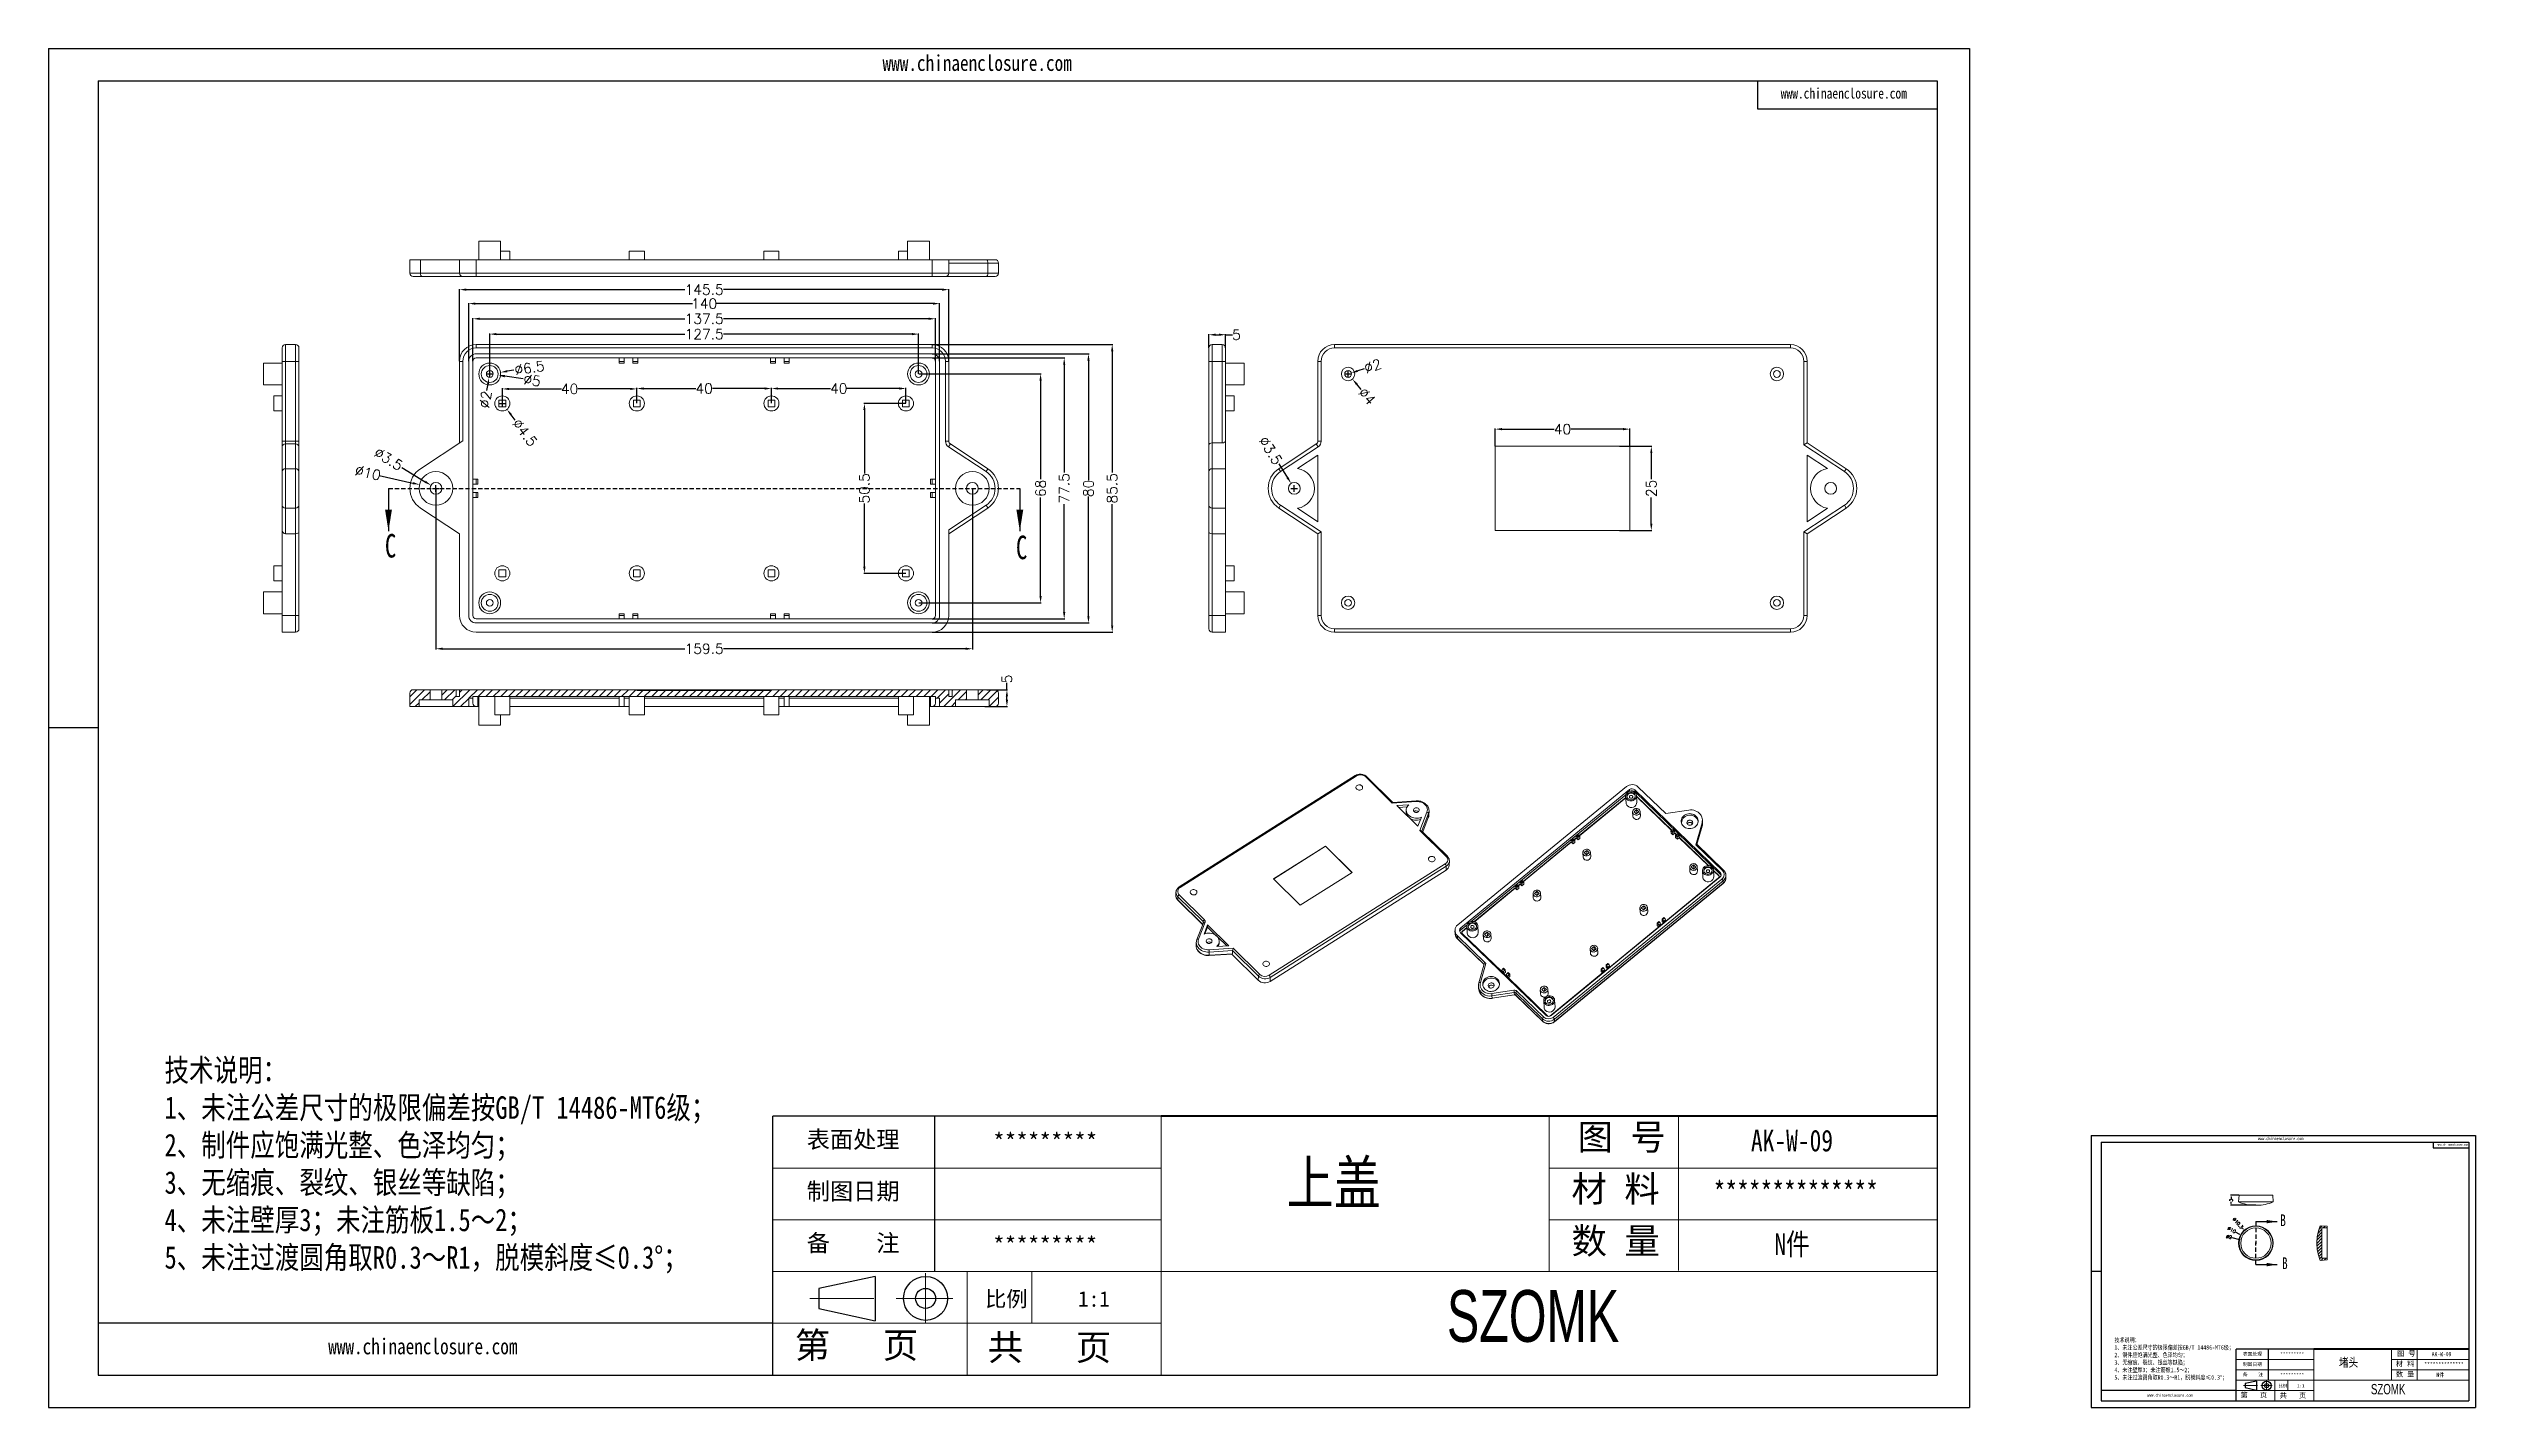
# Model space of a CAD drawing. Header units: inches. Extents: x 1171 to 2510, y 1089 to 1492.
# Drawn here: x 1788 to 2510, y 1089 to 1492 of the extents above; entities that cross this region are included whole.
import ezdxf

# ---------------------------------------------------------------- set-up
doc = ezdxf.new("R2010")
doc.units = ezdxf.units.IN
doc.linetypes.add('CENTER2', pattern=[28.575, 19.05, -3.175, 3.175, -3.175])
doc.linetypes.add('HIDDEN', pattern=[1.905, 1.27, -0.635])
doc.layers.add('文字', color=81, linetype='Continuous')
for name, color, linetype, lineweight in [('粗实线', 7, 'Continuous', 30), ('细实线', 3, 'Continuous', 9), ('细点划线', 2, 'CENTER2', 9)]:
    doc.layers.add(name, color=color, linetype=linetype, lineweight=lineweight)
doc.styles.add('SLDTEXTSTYLE5', font='TXT', dxfattribs={"width": 0.7})
doc.styles.get("Standard").update_dxf_attribs({"font": 'txt', "bigfont": 'gbcbig.shx'})
doc.styles.add('宋体', font='', dxfattribs={"width": 0.8, "height": 3.5})
doc.styles.add('长仿宋', font='', dxfattribs={"width": 0.7, "height": 4})
doc.styles.get('宋体').set_extended_font_data('SimSun')
doc.styles.get('长仿宋').set_extended_font_data('SimSun')
doc.dimstyles.new('1', dxfattribs={"dimtxt": 1, "dimasz": 0.5, "dimexe": 0.18, "dimexo": 0.0625, "dimgap": 0.09, "dimtad": 0, "dimzin": 12, "dimdsep": 46, "dimtxsty": 'Standard', "dimcen": 0.2, "dimclrd": 3, "dimclre": 3, "dimadec": 0, "dimazin": 0, "dimtfac": 1, "dimtofl": 0, "dimtmove": 0, "dimatfit": 3, "dimfxl": 0, "dimtolj": 1, "dimtzin": 0, "dimarcsym": 0})
doc.dimstyles.new('3', dxfattribs={"dimtxt": 3, "dimasz": 2, "dimexe": 0.18, "dimexo": 0.0625, "dimgap": 0.2, "dimtad": 0, "dimzin": 12, "dimdsep": 46, "dimtxsty": 'Standard', "dimcen": 1, "dimclrd": 3, "dimclre": 3, "dimadec": 0, "dimazin": 0, "dimtfac": 1, "dimtofl": 0, "dimtmove": 0, "dimatfit": 3, "dimfxl": 0, "dimtolj": 1, "dimtzin": 0, "dimarcsym": 0})
pattern_1 = [(45, (0, -299.7308), (-1.122532, 1.122532), [])]

msp = doc.modelspace()

# ---------------------------------------------------------------- texts
at = {"color": 7, "linetype": 'Continuous', "attachment_point": 1, "style": 'SLDTEXTSTYLE5'}
for s, insert, char_height in [('C', (1888.382, 1348.092), 7), ('C', (2075.996, 1347.601), 7), ('B', (2451.859, 1145.886), 3.5), ('B', (2452.387, 1133.114), 3.5)]:
    msp.add_mtext(s, dxfattribs=dict(at, insert=insert, char_height=char_height))
at = {"attachment_point": 1}
for s, insert, char_height, width in [('{\\fSimHei|b0|i0|c134|p49;表面处理}', (2013.772, 1170.682), 5.05938, 2875.49917), ('{\\fSimHei|b0|i0|c134|p49;*********}', (2069.186, 1170.031), 5.05938, 2875.49917), ('{\\fSimHei|b0|i0|c134|p49;制图日期}', (2013.772, 1155.298), 5.05938, 2875.49917), ('{\\fSimHei|b0|i0|c134|p49;备    注}', (2013.772, 1139.913), 5.05938, 2875.49917), ('{\\fSimHei|b0|i0|c134|p49;*********}', (2069.186, 1139.263), 5.05938, 2875.49917), ('{\\fSimHei|b0|i0|c134|p49;表面处理}', (2440.748, 1104.945), 1.01188, 575.09983), ('{\\fSimHei|b0|i0|c134|p49;*********}', (2451.831, 1104.815), 1.01188, 575.09983), ('{\\fSimHei|b0|i0|c134|p49;备    注}', (2440.748, 1098.792), 1.01188, 575.09983), ('{\\fSimHei|b0|i0|c134|p49;制图日期}', (2440.748, 1101.869), 1.01188, 575.09983), ('{\\fSimHei|b0|i0|c134|p49;*********}', (2451.831, 1098.662), 1.01188, 575.09983)]:
    msp.add_mtext(s, dxfattribs=dict(at, insert=insert, char_height=char_height, width=width))
at = {"layer": '文字', "color": 0, "attachment_point": 1, "style": '宋体'}
for s, insert, char_height, width in [('www.chinaenclosure.com', (2036.309, 1490.41), 4.70075, 82.58767), ('www.chinaenclosure.com', (2303.349, 1480.619), 3.13383, 55.05845), ('{\\H1.111x;技术说明：\\P1、未注公差尺寸的极限偏差按GB/T 14486-MT6级；\\P2、制件应饱满光整、色泽均匀；\\P3、无缩痕、裂纹、银丝等缺陷；\\P4、未注壁厚3；未注筋板1.5～2；\\P5、未注过渡圆角取R0.3～R1，脱模斜度≤0.3%%D；}', (1822.842, 1192.097), 6.00948, 218.8855), ('{\\H1.111x;AK-W-09}', (2294.489, 1171.029), 5.7691, 66.6973), ('www.chinaenclosure.com', (2445.255, 1168.891), 0.94015, 16.51753), ('上盖', (2156.466, 1161.767), 12.8202, 163.90199), ('www.chinaenclosure.com', (2498.663, 1166.933), 0.62677, 11.01169), ('{\\H1.111x;**************}', (2283.392, 1155.645), 5.7691, 66.6973), ('{\\H1.111x;N件}', (2301.467, 1140.261), 5.7691, 66.6973), ('www.chinaenclosure.com', (1871.504, 1109.009), 4.70075, 82.58767), ('{\\H1.111x;技术说明：\\P1、未注公差尺寸的极限偏差按GB/T 14486-MT6级；\\P2、制件应饱满光整、色泽均匀；\\P3、无缩痕、裂纹、银丝等缺陷；\\P4、未注壁厚3；未注筋板1.5～2；\\P5、未注过渡圆角取R0.3～R1，脱模斜度≤0.3%%D；}', (2402.562, 1109.228), 1.2019, 43.7771), ('{\\H1.111x;AK-W-09}', (2496.891, 1105.015), 1.15382, 13.33946), ('堵头', (2469.287, 1103.162), 2.564, 32.7804), ('{\\H1.111x;**************}', (2494.672, 1101.938), 1.15382, 13.33946), ('{\\H1.111x;N件}', (2498.287, 1098.861), 1.15382, 13.33946), ('www.chinaenclosure.com', (2412.294, 1092.611), 0.94015, 16.51753)]:
    msp.add_mtext(s, dxfattribs=dict(at, insert=insert, char_height=char_height, width=width))
at = {"layer": '粗实线', "attachment_point": 1, "style": '长仿宋'}
for insert, char_height, width in [((2204.109, 1123.386), 15.38427, 172.5194), ((2478.815, 1095.486), 3.07685, 34.50388)]:
    msp.add_mtext('{\\fSTXinwei|b0|i0|c134|p2;SZOMK}', dxfattribs=dict(at, insert=insert, char_height=char_height, width=width))
at = {"layer": '细实线', "color": 7, "attachment_point": 1}
for s, insert, char_height, width in [('{\\fSimSun|b0|i0|c134|p54;图 号}', (2242.962, 1172.712), 7.69214, 38.46068), ('{\\fSimSun|b0|i0|c134|p54;材 料   }', (2241.138, 1157.328), 7.69214, 38.46068), ('{\\fSimSun|b0|i0|c134|p54;数 量}', (2241.175, 1141.868), 7.69214, 34.75404), ('{\\fSimSun|b0|i0|c134|p54;比例}', (2066.814, 1123.069), 4.61528, 20.25965), ('{\\fSimSun|b0|i0|c134|p54;1:1}', (2094.458, 1123.069), 4.61528, 20.25965), ('{\\fSimSun|b0|i0|c134|p54;第   页}', (2010.212, 1110.867), 7.69214, 57.69102), ('{\\fSimSun|b0|i0|c134|p54; 共   页}', (2062.371, 1110.213), 7.69214, 57.69102), ('{\\fSimSun|b0|i0|c134|p54;图 号}', (2486.586, 1105.352), 1.53843, 7.69214), ('{\\fSimSun|b0|i0|c134|p54;材 料   }', (2486.221, 1102.275), 1.53843, 7.69214), ('{\\fSimSun|b0|i0|c134|p54;数 量}', (2486.229, 1099.183), 1.53843, 6.95081), ('{\\fSimSun|b0|i0|c134|p54;第   页}', (2440.036, 1092.982), 1.53843, 11.5382), ('{\\fSimSun|b0|i0|c134|p54;比例}', (2451.356, 1095.423), 0.92306, 4.05193), ('{\\fSimSun|b0|i0|c134|p54; 共   页}', (2450.468, 1092.852), 1.53843, 11.5382), ('{\\fSimSun|b0|i0|c134|p54;1:1}', (2456.885, 1095.423), 0.92306, 4.05193)]:
    msp.add_mtext(s, dxfattribs=dict(at, insert=insert, char_height=char_height, width=width))

# ---------------------------------------------------------------- blocks, each defined once
blk = doc.blocks.new('*D145')
at = {"color": 3, "lineweight": -2, "transparency": 16777216}
for p, q in [((1963.28, 1386.95), (1963.28, 1391.5)), ((1965.28, 1391.32), (1980.83, 1391.32)), ((2001.28, 1391.32), (1985.73, 1391.32)), ((2003.28, 1386.95), (2003.28, 1391.5))]:
    blk.add_line(p, q, dxfattribs=at)
at = {"color": 3, "transparency": 16777216}
for points in [[(1965.28, 1391.65), (1965.28, 1390.98), (1963.28, 1391.32)], [(2001.28, 1391.65), (2001.28, 1390.98), (2003.28, 1391.32)]]:
    blk.add_solid(points, dxfattribs=at)
at = {"layer": 'Defpoints', "color": 0, "transparency": 16777216}
for p in [(1963.28, 1386.89), (2003.28, 1391.32), (2003.28, 1386.89)]:
    blk.add_point(p, dxfattribs=at)
at = {"color": 0, "transparency": 16777216, "insert": (1983.28, 1391.32), "char_height": 3, "attachment_point": 5}
blk.add_mtext('\\A1;40', dxfattribs=at)
blk = doc.blocks.new('*D146')
at = {"color": 3, "lineweight": -2, "transparency": 16777216}
for p, q in [((2003.28, 1386.95), (2003.28, 1391.5)), ((2005.28, 1391.32), (2020.83, 1391.32)), ((2041.28, 1391.32), (2025.73, 1391.32)), ((2043.28, 1386.95), (2043.28, 1391.5))]:
    blk.add_line(p, q, dxfattribs=at)
at = {"color": 3, "transparency": 16777216}
for points in [[(2005.28, 1391.65), (2005.28, 1390.98), (2003.28, 1391.32)], [(2041.28, 1391.65), (2041.28, 1390.98), (2043.28, 1391.32)]]:
    blk.add_solid(points, dxfattribs=at)
at = {"layer": 'Defpoints', "color": 0, "transparency": 16777216}
for p in [(2003.28, 1386.89), (2043.28, 1391.32), (2043.28, 1386.89)]:
    blk.add_point(p, dxfattribs=at)
at = {"color": 0, "transparency": 16777216, "insert": (2023.28, 1391.32), "char_height": 3, "attachment_point": 5}
blk.add_mtext('\\A1;40', dxfattribs=at)
blk = doc.blocks.new('*D147')
at = {"color": 3, "lineweight": -2, "transparency": 16777216}
for p, q in [((1923.28, 1386.95), (1923.28, 1391.38)), ((1925.28, 1391.2), (1940.83, 1391.2)), ((1961.28, 1391.2), (1945.73, 1391.2)), ((1963.28, 1386.95), (1963.28, 1391.38))]:
    blk.add_line(p, q, dxfattribs=at)
at = {"color": 3, "transparency": 16777216}
for points in [[(1925.28, 1391.53), (1925.28, 1390.86), (1923.28, 1391.2)], [(1961.28, 1391.53), (1961.28, 1390.86), (1963.28, 1391.2)]]:
    blk.add_solid(points, dxfattribs=at)
at = {"layer": 'Defpoints', "color": 0, "transparency": 16777216}
for p in [(1923.28, 1386.89), (1963.28, 1391.2), (1963.28, 1386.89)]:
    blk.add_point(p, dxfattribs=at)
at = {"color": 0, "transparency": 16777216, "insert": (1943.28, 1391.2), "char_height": 3, "attachment_point": 5}
blk.add_mtext('\\A1;40', dxfattribs=at)
blk = doc.blocks.new('*D148')
at = {"color": 3, "lineweight": -2, "transparency": 16777216}
for p, q in [((1919.53, 1395.7), (1919.53, 1407.67)), ((1921.53, 1407.49), (1977.58, 1407.49)), ((2045.03, 1407.49), (1988.98, 1407.49)), ((2047.03, 1395.7), (2047.03, 1407.67))]:
    blk.add_line(p, q, dxfattribs=at)
at = {"color": 3, "transparency": 16777216}
for points in [[(1921.53, 1407.82), (1921.53, 1407.15), (1919.53, 1407.49)], [(2045.03, 1407.82), (2045.03, 1407.15), (2047.03, 1407.49)]]:
    blk.add_solid(points, dxfattribs=at)
at = {"layer": 'Defpoints', "color": 0, "transparency": 16777216}
for p in [(2047.03, 1407.49), (1919.53, 1395.64), (2047.03, 1395.64)]:
    blk.add_point(p, dxfattribs=at)
at = {"color": 0, "transparency": 16777216, "insert": (1983.28, 1407.49), "char_height": 3, "attachment_point": 5}
blk.add_mtext('\\A1;127.5', dxfattribs=at)
blk = doc.blocks.new('*D149')
at = {"color": 3, "lineweight": -2, "transparency": 16777216}
for p, q in [((1914.53, 1399.45), (1914.53, 1412.22)), ((1916.53, 1412.04), (1977.58, 1412.04)), ((2050.03, 1412.04), (1988.98, 1412.04)), ((2052.03, 1399.45), (2052.03, 1412.22))]:
    blk.add_line(p, q, dxfattribs=at)
at = {"color": 3, "transparency": 16777216}
for points in [[(1916.53, 1412.37), (1916.53, 1411.71), (1914.53, 1412.04)], [(2050.03, 1412.37), (2050.03, 1411.71), (2052.03, 1412.04)]]:
    blk.add_solid(points, dxfattribs=at)
at = {"layer": 'Defpoints', "color": 0, "transparency": 16777216}
for p in [(1914.53, 1412.04), (1914.53, 1399.39), (2052.03, 1399.39)]:
    blk.add_point(p, dxfattribs=at)
at = {"color": 0, "transparency": 16777216, "insert": (1983.28, 1412.04), "char_height": 3, "attachment_point": 5}
blk.add_mtext('\\A1;137.5', dxfattribs=at)
blk = doc.blocks.new('*D150')
at = {"color": 3, "lineweight": -2, "transparency": 16777216}
for p, q in [((1913.28, 1399.45), (1913.28, 1416.73)), ((1915.28, 1416.55), (1979.83, 1416.55)), ((2051.28, 1416.55), (1986.73, 1416.55)), ((2053.28, 1399.45), (2053.28, 1416.73))]:
    blk.add_line(p, q, dxfattribs=at)
at = {"color": 3, "transparency": 16777216}
for points in [[(1915.28, 1416.89), (1915.28, 1416.22), (1913.28, 1416.55)], [(2051.28, 1416.89), (2051.28, 1416.22), (2053.28, 1416.55)]]:
    blk.add_solid(points, dxfattribs=at)
at = {"layer": 'Defpoints', "color": 0, "transparency": 16777216}
for p in [(2053.28, 1416.55), (1913.28, 1399.39), (2053.28, 1399.39)]:
    blk.add_point(p, dxfattribs=at)
at = {"color": 0, "transparency": 16777216, "insert": (1983.28, 1416.55), "char_height": 3, "attachment_point": 5}
blk.add_mtext('\\A1;140', dxfattribs=at)
blk = doc.blocks.new('*D151')
at = {"color": 3, "lineweight": -2, "transparency": 16777216}
for p, q in [((1910.53, 1399.45), (1910.53, 1420.88)), ((1912.53, 1420.7), (1977.58, 1420.7)), ((2054.03, 1420.7), (1988.98, 1420.7)), ((2056.03, 1399.45), (2056.03, 1420.88))]:
    blk.add_line(p, q, dxfattribs=at)
at = {"color": 3, "transparency": 16777216}
for points in [[(1912.53, 1421.04), (1912.53, 1420.37), (1910.53, 1420.7)], [(2054.03, 1421.04), (2054.03, 1420.37), (2056.03, 1420.7)]]:
    blk.add_solid(points, dxfattribs=at)
at = {"layer": 'Defpoints', "color": 0, "transparency": 16777216}
for p in [(1910.53, 1420.7), (1910.53, 1399.39), (2056.03, 1399.39)]:
    blk.add_point(p, dxfattribs=at)
at = {"color": 0, "transparency": 16777216, "insert": (1983.28, 1420.7), "char_height": 3, "attachment_point": 5}
blk.add_mtext('\\A1;145.5', dxfattribs=at)
blk = doc.blocks.new('*D152')
at = {"color": 3, "lineweight": -2, "transparency": 16777216}
for p, q in [((2043.21, 1386.89), (2030.74, 1386.89)), ((2030.92, 1384.89), (2030.92, 1366.09)), ((2030.92, 1338.39), (2030.92, 1357.19)), ((2043.21, 1336.39), (2030.74, 1336.39))]:
    blk.add_line(p, q, dxfattribs=at)
at = {"color": 3, "transparency": 16777216}
for points in [[(2030.59, 1384.89), (2031.26, 1384.89), (2030.92, 1386.89)], [(2030.59, 1338.39), (2031.26, 1338.39), (2030.92, 1336.39)]]:
    blk.add_solid(points, dxfattribs=at)
at = {"layer": 'Defpoints', "color": 0, "transparency": 16777216}
for p in [(2030.92, 1386.89), (2043.28, 1386.89), (2043.28, 1336.39)]:
    blk.add_point(p, dxfattribs=at)
at = {"color": 0, "transparency": 16777216, "insert": (2030.92, 1361.64), "char_height": 3, "attachment_point": 5, "rotation": 90}
blk.add_mtext('\\A1;50.5', dxfattribs=at)
blk = doc.blocks.new('*D153')
at = {"color": 3, "lineweight": -2, "transparency": 16777216}
for p, q in [((1903.53, 1361.58), (1903.53, 1313.8)), ((2063.03, 1361.58), (2063.03, 1313.8)), ((1905.53, 1313.98), (1977.58, 1313.98)), ((2061.03, 1313.98), (1988.98, 1313.98))]:
    blk.add_line(p, q, dxfattribs=at)
at = {"color": 3, "transparency": 16777216}
for points in [[(1905.53, 1314.32), (1905.53, 1313.65), (1903.53, 1313.98)], [(2061.03, 1314.32), (2061.03, 1313.65), (2063.03, 1313.98)]]:
    blk.add_solid(points, dxfattribs=at)
at = {"layer": 'Defpoints', "color": 0, "transparency": 16777216}
for p in [(1903.53, 1361.64), (2063.03, 1361.64), (1903.53, 1313.98)]:
    blk.add_point(p, dxfattribs=at)
at = {"color": 0, "transparency": 16777216, "insert": (1983.28, 1313.98), "char_height": 3, "attachment_point": 5}
blk.add_mtext('\\A1;159.5', dxfattribs=at)
blk = doc.blocks.new('*D154')
at = {"color": 3, "lineweight": -2, "transparency": 16777216}
for p, q in [((2047.09, 1395.64), (2083.48, 1395.64)), ((2083.3, 1393.64), (2083.3, 1364.34)), ((2083.3, 1329.64), (2083.3, 1358.94)), ((2047.09, 1327.64), (2083.48, 1327.64))]:
    blk.add_line(p, q, dxfattribs=at)
at = {"color": 3, "transparency": 16777216}
for points in [[(2082.96, 1393.64), (2083.63, 1393.64), (2083.3, 1395.64)], [(2082.96, 1329.64), (2083.63, 1329.64), (2083.3, 1327.64)]]:
    blk.add_solid(points, dxfattribs=at)
at = {"layer": 'Defpoints', "color": 0, "transparency": 16777216}
for p in [(2047.03, 1395.64), (2083.3, 1395.64), (2047.03, 1327.64)]:
    blk.add_point(p, dxfattribs=at)
at = {"color": 0, "transparency": 16777216, "insert": (2083.3, 1361.64), "char_height": 3, "attachment_point": 5, "rotation": 90}
blk.add_mtext('\\A1;68', dxfattribs=at)
blk = doc.blocks.new('*D155')
at = {"color": 3, "lineweight": -2, "transparency": 16777216}
for p, q in [((2051.09, 1400.39), (2090.5, 1400.39)), ((2090.32, 1398.39), (2090.32, 1366.34)), ((2090.32, 1324.89), (2090.32, 1356.94)), ((2051.09, 1322.89), (2090.5, 1322.89))]:
    blk.add_line(p, q, dxfattribs=at)
at = {"color": 3, "transparency": 16777216}
for points in [[(2089.99, 1398.39), (2090.65, 1398.39), (2090.32, 1400.39)], [(2089.99, 1324.89), (2090.65, 1324.89), (2090.32, 1322.89)]]:
    blk.add_solid(points, dxfattribs=at)
at = {"layer": 'Defpoints', "color": 0, "transparency": 16777216}
for p in [(2051.03, 1400.39), (2051.03, 1322.89), (2090.32, 1322.89)]:
    blk.add_point(p, dxfattribs=at)
at = {"color": 0, "transparency": 16777216, "insert": (2090.32, 1361.64), "char_height": 3, "attachment_point": 5, "rotation": 90}
blk.add_mtext('\\A1;77.5', dxfattribs=at)
blk = doc.blocks.new('*D156')
at = {"color": 3, "lineweight": -2, "transparency": 16777216}
for p, q in [((2051.09, 1401.64), (2097.71, 1401.64)), ((2097.53, 1399.64), (2097.53, 1364.09)), ((2097.53, 1323.64), (2097.53, 1359.19)), ((2051.09, 1321.64), (2097.71, 1321.64))]:
    blk.add_line(p, q, dxfattribs=at)
at = {"color": 3, "transparency": 16777216}
for points in [[(2097.2, 1399.64), (2097.86, 1399.64), (2097.53, 1401.64)], [(2097.2, 1323.64), (2097.86, 1323.64), (2097.53, 1321.64)]]:
    blk.add_solid(points, dxfattribs=at)
at = {"layer": 'Defpoints', "color": 0, "transparency": 16777216}
for p in [(2051.03, 1401.64), (2051.03, 1321.64), (2097.53, 1321.64)]:
    blk.add_point(p, dxfattribs=at)
at = {"color": 0, "transparency": 16777216, "insert": (2097.53, 1361.64), "char_height": 3, "attachment_point": 5, "rotation": 90}
blk.add_mtext('\\A1;80', dxfattribs=at)
blk = doc.blocks.new('*D157')
at = {"color": 3, "lineweight": -2, "transparency": 16777216}
for p, q in [((2051.09, 1404.39), (2104.77, 1404.39)), ((2104.59, 1402.39), (2104.59, 1366.34)), ((2104.59, 1320.89), (2104.59, 1356.94)), ((2051.09, 1318.89), (2104.77, 1318.89))]:
    blk.add_line(p, q, dxfattribs=at)
at = {"color": 3, "transparency": 16777216}
for points in [[(2104.25, 1402.39), (2104.92, 1402.39), (2104.59, 1404.39)], [(2104.25, 1320.89), (2104.92, 1320.89), (2104.59, 1318.89)]]:
    blk.add_solid(points, dxfattribs=at)
at = {"layer": 'Defpoints', "color": 0, "transparency": 16777216}
for p in [(2051.03, 1404.39), (2104.59, 1404.39), (2051.03, 1318.89)]:
    blk.add_point(p, dxfattribs=at)
at = {"color": 0, "transparency": 16777216, "insert": (2104.59, 1361.64), "char_height": 3, "attachment_point": 5, "rotation": 90}
blk.add_mtext('\\A1;85.5', dxfattribs=at)
blk = doc.blocks.new('*D158')
at = {"color": 3, "lineweight": -2, "transparency": 16777216}
for p, q in [((2133.32, 1403.45), (2133.32, 1407.48)), ((2135.32, 1407.3), (2136.32, 1407.3)), ((2138.32, 1403.45), (2138.32, 1407.48)), ((2138.32, 1407.3), (2140.32, 1407.3))]:
    blk.add_line(p, q, dxfattribs=at)
at = {"color": 3, "transparency": 16777216}
for points in [[(2135.32, 1407.64), (2135.32, 1406.97), (2133.32, 1407.3)], [(2136.32, 1407.64), (2136.32, 1406.97), (2138.32, 1407.3)]]:
    blk.add_solid(points, dxfattribs=at)
at = {"layer": 'Defpoints', "color": 0, "transparency": 16777216}
for p in [(2138.32, 1407.3), (2133.32, 1403.39), (2138.32, 1403.39)]:
    blk.add_point(p, dxfattribs=at)
at = {"color": 0, "transparency": 16777216, "insert": (2141.52, 1407.3), "char_height": 3, "attachment_point": 5}
blk.add_mtext('\\A1;5', dxfattribs=at)
blk = doc.blocks.new('*D159')
at = {"color": 3, "lineweight": -2, "transparency": 16777216}
for p, q in [((2067.34, 1301.81), (2073.47, 1301.81)), ((2073.29, 1301.81), (2073.29, 1303.81)), ((2073.29, 1298.81), (2073.29, 1299.81)), ((2066.72, 1296.81), (2073.47, 1296.81))]:
    blk.add_line(p, q, dxfattribs=at)
at = {"color": 3, "transparency": 16777216}
for points in [[(2072.95, 1299.81), (2073.62, 1299.81), (2073.29, 1301.81)], [(2072.95, 1298.81), (2073.62, 1298.81), (2073.29, 1296.81)]]:
    blk.add_solid(points, dxfattribs=at)
at = {"layer": 'Defpoints', "color": 0, "transparency": 16777216}
for p in [(2067.28, 1301.81), (2073.29, 1301.81), (2066.66, 1296.81)]:
    blk.add_point(p, dxfattribs=at)
at = {"color": 0, "transparency": 16777216, "insert": (2073.29, 1305.01), "char_height": 3, "attachment_point": 5, "rotation": 90}
blk.add_mtext('\\A1;5', dxfattribs=at)
blk = doc.blocks.new('*D161')
at = {"color": 3, "lineweight": -2, "transparency": 16777216}
for p, q in [((1922.28, 1386.89), (1924.28, 1386.89)), ((1923.28, 1385.89), (1923.28, 1387.89)), ((1927.1, 1381.94), (1925.88, 1383.53))]:
    blk.add_line(p, q, dxfattribs=at)
at = {"color": 3, "transparency": 16777216}
blk.add_solid([(1926.14, 1383.73), (1925.61, 1383.32), (1924.65, 1385.11)], dxfattribs=at)
at = {"layer": 'Defpoints', "color": 0, "transparency": 16777216}
for p in [(1921.9, 1388.67), (1924.65, 1385.11)]:
    blk.add_point(p, dxfattribs=at)
at = {"color": 0, "transparency": 16777216, "insert": (1929.97, 1378.22), "char_height": 3, "attachment_point": 5, "rotation": 307.68734}
blk.add_mtext('\\A1;∅4.5', dxfattribs=at)
blk = doc.blocks.new('*D162')
at = {"color": 3, "lineweight": -2, "transparency": 16777216}
for p, q in [((1918.53, 1395.64), (1920.53, 1395.64)), ((1919.53, 1394.64), (1919.53, 1396.64)), ((1926.69, 1396.73), (1924.72, 1396.43))]:
    blk.add_line(p, q, dxfattribs=at)
at = {"color": 3, "transparency": 16777216}
blk.add_solid([(1924.67, 1396.76), (1924.77, 1396.1), (1922.74, 1396.13)], dxfattribs=at)
at = {"layer": 'Defpoints', "color": 0, "transparency": 16777216}
for p in [(1916.31, 1395.15), (1922.74, 1396.13)]:
    blk.add_point(p, dxfattribs=at)
at = {"color": 0, "transparency": 16777216, "insert": (1931.34, 1397.43), "char_height": 3, "attachment_point": 5, "rotation": 8.61856}
blk.add_mtext('\\A1;∅6.5', dxfattribs=at)
blk = doc.blocks.new('*D163')
at = {"color": 3, "lineweight": -2, "transparency": 16777216}
for p, q in [((1918.53, 1395.64), (1920.53, 1395.64)), ((1919.53, 1394.64), (1919.53, 1396.64)), ((1929.47, 1394.16), (1923.98, 1394.98))]:
    blk.add_line(p, q, dxfattribs=at)
at = {"color": 3, "transparency": 16777216}
blk.add_solid([(1924.03, 1395.31), (1923.93, 1394.65), (1922, 1395.27)], dxfattribs=at)
at = {"layer": 'Defpoints', "color": 0, "transparency": 16777216}
for p in [(1917.05, 1396.01), (1922, 1395.27)]:
    blk.add_point(p, dxfattribs=at)
at = {"color": 0, "transparency": 16777216, "insert": (1932.14, 1393.76), "char_height": 3, "attachment_point": 5, "rotation": 351.53237}
blk.add_mtext('\\A1;∅5', dxfattribs=at)
blk = doc.blocks.new('*D164')
at = {"color": 3, "lineweight": -2, "transparency": 16777216}
for p, q in [((1918.53, 1395.64), (1920.53, 1395.64)), ((1918.69, 1390.71), (1919.02, 1392.68)), ((1919.53, 1394.64), (1919.53, 1396.64))]:
    blk.add_line(p, q, dxfattribs=at)
at = {"color": 3, "transparency": 16777216}
blk.add_solid([(1918.7, 1392.74), (1919.35, 1392.63), (1919.36, 1394.65)], dxfattribs=at)
at = {"layer": 'Defpoints', "color": 0, "transparency": 16777216}
for p in [(1919.36, 1394.65), (1919.69, 1396.63)]:
    blk.add_point(p, dxfattribs=at)
at = {"color": 0, "transparency": 16777216, "insert": (1918.24, 1388.05), "char_height": 3, "attachment_point": 5, "rotation": 80.34806}
blk.add_mtext('\\A1;∅2', dxfattribs=at)
blk = doc.blocks.new('*D165')
at = {"color": 3, "lineweight": -2, "transparency": 16777216}
for p, q in [((2173.71, 1395.64), (2175.71, 1395.64)), ((2174.71, 1394.64), (2174.71, 1396.64)), ((2178.59, 1391.06), (2177.3, 1392.59))]:
    blk.add_line(p, q, dxfattribs=at)
at = {"color": 3, "transparency": 16777216}
blk.add_solid([(2177.56, 1392.81), (2177.05, 1392.37), (2176.01, 1394.11)], dxfattribs=at)
at = {"layer": 'Defpoints', "color": 0, "transparency": 16777216}
for p in [(2173.42, 1397.17), (2176.01, 1394.11)]:
    blk.add_point(p, dxfattribs=at)
at = {"color": 0, "transparency": 16777216, "insert": (2180.34, 1389.01), "char_height": 3, "attachment_point": 5, "rotation": 310.29887}
blk.add_mtext('\\A1;∅4', dxfattribs=at)
blk = doc.blocks.new('*D166')
at = {"color": 3, "lineweight": -2, "transparency": 16777216}
for p, q in [((2173.71, 1395.64), (2175.71, 1395.64)), ((2174.71, 1394.64), (2174.71, 1396.64)), ((2179.47, 1397.17), (2177.57, 1396.56))]:
    blk.add_line(p, q, dxfattribs=at)
at = {"color": 3, "transparency": 16777216}
blk.add_solid([(2177.47, 1396.88), (2177.67, 1396.24), (2175.67, 1395.95)], dxfattribs=at)
at = {"layer": 'Defpoints', "color": 0, "transparency": 16777216}
for p in [(2173.76, 1395.33), (2175.67, 1395.95)]:
    blk.add_point(p, dxfattribs=at)
at = {"color": 0, "transparency": 16777216, "insert": (2182.04, 1398), "char_height": 3, "attachment_point": 5, "rotation": 17.81386}
blk.add_mtext('\\A1;∅2', dxfattribs=at)
blk = doc.blocks.new('*D167')
at = {"color": 3, "lineweight": -2, "transparency": 16777216}
for p, q in [((2154.17, 1368.89), (2156.72, 1364.82)), ((2157.71, 1361.64), (2159.71, 1361.64)), ((2158.71, 1360.64), (2158.71, 1362.64))]:
    blk.add_line(p, q, dxfattribs=at)
at = {"color": 3, "transparency": 16777216}
blk.add_solid([(2157, 1364.99), (2156.44, 1364.64), (2157.78, 1363.12)], dxfattribs=at)
at = {"layer": 'Defpoints', "color": 0, "transparency": 16777216}
for p in [(2157.78, 1363.12), (2159.64, 1360.16)]:
    blk.add_point(p, dxfattribs=at)
at = {"color": 0, "transparency": 16777216, "insert": (2151.67, 1372.87), "char_height": 3, "attachment_point": 5, "rotation": 302.08745}
blk.add_mtext('\\A1;∅3.5', dxfattribs=at)
blk = doc.blocks.new('*D168')
at = {"color": 3, "lineweight": -2, "transparency": 16777216}
for p, q in [((1893.44, 1367.89), (1900.34, 1363.62)), ((1902.53, 1361.64), (1904.53, 1361.64)), ((1903.53, 1360.64), (1903.53, 1362.64))]:
    blk.add_line(p, q, dxfattribs=at)
at = {"color": 3, "transparency": 16777216}
blk.add_solid([(1900.52, 1363.9), (1900.16, 1363.33), (1902.04, 1362.56)], dxfattribs=at)
at = {"layer": 'Defpoints', "color": 0, "transparency": 16777216}
for p in [(1902.04, 1362.56), (1905.01, 1360.72)]:
    blk.add_point(p, dxfattribs=at)
at = {"color": 0, "transparency": 16777216, "insert": (1889.45, 1370.37), "char_height": 3, "attachment_point": 5, "rotation": 328.18579}
blk.add_mtext('\\A1;∅3.5', dxfattribs=at)
blk = doc.blocks.new('*D169')
at = {"color": 3, "lineweight": -2, "transparency": 16777216}
for p, q in [((1886.68, 1365.49), (1896.7, 1363.2)), ((1902.53, 1361.64), (1904.53, 1361.64)), ((1903.53, 1360.64), (1903.53, 1362.64))]:
    blk.add_line(p, q, dxfattribs=at)
at = {"color": 3, "transparency": 16777216}
blk.add_solid([(1896.78, 1363.52), (1896.63, 1362.87), (1898.65, 1362.75)], dxfattribs=at)
at = {"layer": 'Defpoints', "color": 0, "transparency": 16777216}
for p in [(1898.65, 1362.75), (1908.4, 1360.53)]:
    blk.add_point(p, dxfattribs=at)
at = {"color": 0, "transparency": 16777216, "insert": (1883.32, 1366.26), "char_height": 3, "attachment_point": 5, "rotation": 347.136}
blk.add_mtext('\\A1;∅10', dxfattribs=at)
blk = doc.blocks.new('*D170')
at = {"color": 3, "lineweight": -2, "transparency": 16777216}
for p, q in [((2218.46, 1374.2), (2218.46, 1379.43)), ((2220.46, 1379.25), (2236.01, 1379.25)), ((2256.46, 1379.25), (2240.91, 1379.25)), ((2258.46, 1374.2), (2258.46, 1379.43))]:
    blk.add_line(p, q, dxfattribs=at)
at = {"color": 3, "transparency": 16777216}
for points in [[(2220.46, 1379.58), (2220.46, 1378.91), (2218.46, 1379.25)], [(2256.46, 1379.58), (2256.46, 1378.91), (2258.46, 1379.25)]]:
    blk.add_solid(points, dxfattribs=at)
at = {"layer": 'Defpoints', "color": 0, "transparency": 16777216}
for p in [(2258.46, 1379.25), (2218.46, 1374.14), (2258.46, 1374.14)]:
    blk.add_point(p, dxfattribs=at)
at = {"color": 0, "transparency": 16777216, "insert": (2238.46, 1379.25), "char_height": 3, "attachment_point": 5}
blk.add_mtext('\\A1;40', dxfattribs=at)
blk = doc.blocks.new('*D171')
at = {"color": 3, "lineweight": -2, "transparency": 16777216}
for p, q in [((2255.46, 1374.14), (2265.05, 1374.14)), ((2264.87, 1372.14), (2264.87, 1364.34)), ((2264.87, 1351.14), (2264.87, 1358.94)), ((2255.46, 1349.14), (2265.05, 1349.14))]:
    blk.add_line(p, q, dxfattribs=at)
at = {"color": 3, "transparency": 16777216}
for points in [[(2264.54, 1372.14), (2265.2, 1372.14), (2264.87, 1374.14)], [(2264.54, 1351.14), (2265.2, 1351.14), (2264.87, 1349.14)]]:
    blk.add_solid(points, dxfattribs=at)
at = {"layer": 'Defpoints', "color": 0, "transparency": 16777216}
for p in [(2255.4, 1374.14), (2255.4, 1349.14), (2264.87, 1349.14)]:
    blk.add_point(p, dxfattribs=at)
at = {"color": 0, "transparency": 16777216, "insert": (2264.87, 1361.64), "char_height": 3, "attachment_point": 5, "rotation": 90}
blk.add_mtext('\\A1;25', dxfattribs=at)
blk = doc.blocks.new('*D141')
at = {"color": 3, "lineweight": -2, "transparency": 16777216}
for p, q in [((2439.55, 1151.58), (2437.05, 1151.58)), ((2444.55, 1148.58), (2437.05, 1148.58)), ((2437.23, 1151.08), (2437.23, 1150.5)), ((2437.23, 1149.08), (2437.23, 1149.65))]:
    blk.add_line(p, q, dxfattribs=at)
at = {"color": 3, "transparency": 16777216}
for points in [[(2437.14, 1151.08), (2437.31, 1151.08), (2437.23, 1151.58)], [(2437.14, 1149.08), (2437.31, 1149.08), (2437.23, 1148.58)]]:
    blk.add_solid(points, dxfattribs=at)
at = {"layer": 'Defpoints', "color": 0, "transparency": 16777216}
for p in [(2437.23, 1151.58), (2439.61, 1151.58), (2444.61, 1148.58)]:
    blk.add_point(p, dxfattribs=at)
at = {"color": 0, "transparency": 16777216, "insert": (2437.23, 1150.08), "char_height": 1, "attachment_point": 5, "rotation": 90}
blk.add_mtext('\\A1;3', dxfattribs=at)
blk = doc.blocks.new('*D142')
at = {"color": 3, "lineweight": -2, "transparency": 16777216}
for p, q in [((2440.51, 1141.92), (2440.84, 1141.55)), ((2444.41, 1137.34), (2444.81, 1137.34)), ((2444.61, 1137.14), (2444.61, 1137.54))]:
    blk.add_line(p, q, dxfattribs=at)
at = {"color": 3, "transparency": 16777216}
blk.add_solid([(2440.9, 1141.61), (2440.78, 1141.49), (2441.18, 1141.18)], dxfattribs=at)
at = {"layer": 'Defpoints', "color": 0, "transparency": 16777216}
for p in [(2441.18, 1141.18), (2448.05, 1133.51)]:
    blk.add_point(p, dxfattribs=at)
at = {"color": 0, "transparency": 16777216, "insert": (2439.28, 1143.29), "char_height": 1, "attachment_point": 5, "rotation": 311.86452}
blk.add_mtext('\\A1;∅10.3', dxfattribs=at)
blk = doc.blocks.new('*D143')
at = {"color": 3, "lineweight": -2, "transparency": 16777216}
for p, q in [((2438.46, 1140.7), (2439.79, 1139.98)), ((2444.41, 1137.34), (2444.81, 1137.34)), ((2444.61, 1137.14), (2444.61, 1137.54))]:
    blk.add_line(p, q, dxfattribs=at)
at = {"color": 3, "transparency": 16777216}
blk.add_solid([(2439.83, 1140.05), (2439.75, 1139.91), (2440.22, 1139.74)], dxfattribs=at)
at = {"layer": 'Defpoints', "color": 0, "transparency": 16777216}
for p in [(2440.22, 1139.74), (2449, 1134.94)]:
    blk.add_point(p, dxfattribs=at)
at = {"color": 0, "transparency": 16777216, "insert": (2437.43, 1141.26), "char_height": 1, "attachment_point": 5, "rotation": 331.34375}
blk.add_mtext('\\A1;∅10', dxfattribs=at)
blk = doc.blocks.new('*D144')
at = {"color": 3, "lineweight": -2, "transparency": 16777216}
for p, q in [((2437.51, 1138.97), (2439.74, 1138.46)), ((2444.41, 1137.34), (2444.81, 1137.34)), ((2444.61, 1137.14), (2444.61, 1137.54))]:
    blk.add_line(p, q, dxfattribs=at)
at = {"color": 3, "transparency": 16777216}
blk.add_solid([(2439.76, 1138.54), (2439.72, 1138.38), (2440.23, 1138.35)], dxfattribs=at)
at = {"layer": 'Defpoints', "color": 0, "transparency": 16777216}
for p in [(2440.23, 1138.35), (2449, 1136.34)]:
    blk.add_point(p, dxfattribs=at)
at = {"color": 0, "transparency": 16777216, "insert": (2436.61, 1139.18), "char_height": 1, "attachment_point": 5, "rotation": 347.09285}
blk.add_mtext('\\A1;∅9', dxfattribs=at)

# ---------------------------------------------------------------- dimensions: what is measured, and where the dimension line sits
for base, p1, p2, picture, middle in [((1910.527, 1420.704), (2056.027, 1399.39), (1910.527, 1399.39), '*D151', (1983.277, 1420.704)), ((2053.277, 1416.553), (1913.277, 1399.39), (2053.277, 1399.39), '*D150', (1983.277, 1416.553)), ((1914.527, 1412.042), (2052.027, 1399.39), (1914.527, 1399.39), '*D149', (1983.277, 1412.042)), ((2047.027, 1407.488), (1919.527, 1395.64), (2047.027, 1395.64), '*D148', (1983.277, 1407.488)), ((2138.316, 1407.303), (2133.316, 1403.39), (2138.316, 1403.39), '*D158', (2141.516, 1407.303)), ((1963.277, 1391.196), (1923.277, 1386.89), (1963.277, 1386.89), '*D147', (1943.277, 1391.196)), ((2003.277, 1391.316), (1963.277, 1386.89), (2003.277, 1386.89), '*D145', (1983.277, 1391.316)), ((2043.277, 1391.316), (2003.277, 1386.89), (2043.277, 1386.89), '*D146', (2023.277, 1391.316)), ((2258.464, 1379.248), (2218.464, 1374.14), (2258.464, 1374.14), '*D170', (2238.464, 1379.248)), ((1903.527, 1313.983), (2063.027, 1361.64), (1903.527, 1361.64), '*D153', (1983.277, 1313.983))]:
    dim = msp.add_linear_dim(base=base, p1=p1, p2=p2, dimstyle='3')
    dim.commit()
    dim.dimension.update_dxf_attribs({"geometry": picture, "text_midpoint": middle})
for p1, p2, dimstyle, picture, middle in [((1916.313, 1395.153), (1922.74, 1396.127), '3', '*D162', (1931.342, 1397.431)), ((2173.762, 1395.334), (2175.666, 1395.946), '3', '*D166', (2182.045, 1397.996)), ((1919.694, 1396.626), (1919.359, 1394.655), '3', '*D164', (1918.236, 1388.049)), ((2173.421, 1397.166), (2176.008, 1394.115), '3', '*D165', (2180.341, 1389.005)), ((1921.901, 1388.671), (1924.652, 1385.11), '3', '*D161', (1929.971, 1378.225)), ((2448.049, 1133.507), (2441.175, 1141.177), '1', '*D142', (2439.28, 1143.292))]:
    dim = msp.add_diameter_dim_2p(p1=p1, p2=p2, dimstyle=dimstyle)
    dim.commit()
    dim.dimension.update_dxf_attribs({"geometry": picture, "text_midpoint": middle})
for base, p1, p2, picture, middle in [((2104.588, 1404.39), (2051.027, 1318.89), (2051.027, 1404.39), '*D157', (2104.588, 1361.64)), ((2097.53, 1321.64), (2051.027, 1401.64), (2051.027, 1321.64), '*D156', (2097.53, 1361.64))]:
    dim = msp.add_linear_dim(base=base, p1=p1, p2=p2, angle=90, dimstyle='3')
    dim.commit()
    dim.dimension.update_dxf_attribs({"geometry": picture, "text_midpoint": middle, "dimtype": 160})
for base, p1, p2, dimstyle, picture, middle in [((2090.321, 1322.89), (2051.027, 1400.39), (2051.027, 1322.89), '3', '*D155', (2090.321, 1361.64)), ((2083.298, 1395.64), (2047.027, 1327.64), (2047.027, 1395.64), '3', '*D154', (2083.298, 1361.64)), ((2030.922, 1386.89), (2043.277, 1336.39), (2043.277, 1386.89), '3', '*D152', (2030.922, 1361.64)), ((2264.871, 1349.14), (2255.396, 1374.14), (2255.396, 1349.14), '3', '*D171', (2264.871, 1361.64)), ((2073.288, 1301.81), (2066.659, 1296.81), (2067.277, 1301.81), '3', '*D159', (2073.288, 1305.01)), ((2437.227, 1151.58), (2444.612, 1148.577), (2439.612, 1151.58), '1', '*D141', (2437.227, 1150.078))]:
    dim = msp.add_linear_dim(base=base, p1=p1, p2=p2, angle=90, dimstyle=dimstyle)
    dim.commit()
    dim.dimension.update_dxf_attribs({"geometry": picture, "text_midpoint": middle})
for p1, p2, dimstyle, picture, middle in [((1917.054, 1396.008), (1922, 1395.272), '3', '*D163', (1932.141, 1393.762)), ((1905.014, 1360.718), (1902.04, 1362.563), '3', '*D168', (1889.451, 1370.373)), ((2159.644, 1360.158), (2157.784, 1363.123), '3', '*D167', (2151.672, 1372.871)), ((1908.401, 1360.527), (1898.652, 1362.754), '3', '*D169', (1883.319, 1366.255)), ((2448.998, 1136.337), (2440.226, 1138.347), '1', '*D144', (2436.608, 1139.176)), ((2449, 1134.944), (2440.225, 1139.74), '1', '*D143', (2437.435, 1141.264))]:
    dim = msp.add_diameter_dim_2p(p1=p1, p2=p2, dimstyle=dimstyle)
    dim.commit()
    dim.dimension.update_dxf_attribs({"geometry": picture, "text_midpoint": middle, "dimtype": 163})

# ---------------------------------------------------------------- hatches: boundary and pattern name
at = {"linetype": 'Continuous', "lineweight": 0}
h = msp.add_hatch(dxfattribs=at)
h.set_pattern_fill('ANSI31', color=4, scale=0.5, style=0)
h.set_pattern_definition(pattern_1)
edge = h.paths.add_edge_path(flags=0)
edge.add_line((1898.527, 1296.81), (1898.527, 1298.81))
edge.add_line((1898.527, 1298.81), (1901.777, 1298.81))
edge.add_line((1901.777, 1298.81), (1901.777, 1301.81))
edge.add_line((1901.777, 1301.81), (1896.777, 1301.81))
edge.add_arc((1896.777, 1300.81), 1, 90, 180)
edge.add_line((1895.777, 1300.81), (1895.777, 1296.81))
edge.add_line((1895.777, 1296.81), (1898.527, 1296.81))
h = msp.add_hatch(dxfattribs=at)
h.set_pattern_fill('ANSI31', color=4, scale=0.5, style=0)
h.set_pattern_definition(pattern_1)
h.paths.add_polyline_path([(2052.027, 1299.81), (2052.027, 1299.31), (2053.277, 1299.31), (2053.277, 1296.81), (2058.027, 1296.81), (2058.027, 1298.81), (2061.277, 1298.81), (2061.277, 1301.81), (2057.027, 1301.81), (2057.027, 1299.81), (2056.027, 1299.81), (2056.027, 1301.81), (2003.277, 1301.81), (2003.277, 1301.61), (1963.277, 1301.61), (1963.277, 1301.81), (1910.527, 1301.81), (1910.527, 1299.81), (1909.527, 1299.81), (1909.527, 1301.81), (1905.277, 1301.81), (1905.277, 1298.81), (1908.527, 1298.81), (1908.527, 1296.81), (1913.277, 1296.81), (1913.277, 1299.31), (1914.527, 1299.31), (1914.527, 1299.81)], flags=0)
h = msp.add_hatch(dxfattribs=at)
h.set_pattern_fill('ANSI31', color=4, scale=0.5, style=0)
h.set_pattern_definition(pattern_1)
edge = h.paths.add_edge_path(flags=0)
edge.add_line((2069.777, 1301.81), (2064.777, 1301.81))
edge.add_line((2064.777, 1301.81), (2064.777, 1298.81))
edge.add_line((2064.777, 1298.81), (2068.027, 1298.81))
edge.add_line((2068.027, 1298.81), (2068.027, 1296.81))
edge.add_line((2068.027, 1296.81), (2069.777, 1296.81))
edge.add_arc((2069.777, 1297.81), 1, 270, 360)
edge.add_line((2070.777, 1297.81), (2070.777, 1300.81))
edge.add_arc((2069.777, 1300.81), 1, 0, 90)
h = msp.add_hatch(dxfattribs=at)
h.set_pattern_fill('ANSI31', color=4, scale=0.2, angle=3e-322, style=0)
edge = h.paths.add_edge_path(flags=0)
edge.add_arc((2475.109, 1137.068), 12.353, 178.728481, 203.248821)
edge.add_line((2463.759, 1132.192), (2465.759, 1132.342))
edge.add_line((2465.759, 1132.342), (2465.759, 1132.842))
edge.add_line((2465.759, 1132.842), (2464.259, 1132.842))
edge.add_line((2464.259, 1132.842), (2464.259, 1141.842))
edge.add_line((2464.259, 1141.842), (2465.759, 1141.842))
edge.add_line((2465.759, 1141.842), (2465.759, 1142.342))
edge.add_line((2465.759, 1142.342), (2463.759, 1142.492))
edge.add_arc((2475.109, 1137.616), 12.353, 156.751179, 181.271519)

# ---------------------------------------------------------------- linework, layer by layer
for p, q in [((1788.359, 1492.348), (2359.5, 1492.348)), ((1788.359, 1492.348), (1788.359, 1088.511)), ((2359.5, 1492.348), (2359.5, 1088.511)), ((1803.138, 1482.733), (2349.885, 1482.733)), ((1803.138, 1482.733), (1803.138, 1098.126)), ((2296.468, 1482.733), (2296.468, 1474.387)), ((2349.885, 1482.733), (2349.885, 1098.126)), ((2296.468, 1474.387), (2349.885, 1474.387)), ((2077.127, 1361.64), (2077.127, 1348.94)), ((1803.138, 1290.43), (1788.359, 1290.43)), ((1788.359, 1275.473), (1788.359, 1088.511)), ((2119.121, 1175.048), (2003.739, 1175.048)), ((2003.739, 1098.126), (2003.739, 1175.048)), ((2051.815, 1128.895), (2051.815, 1175.048)), ((2395.665, 1169.279), (2509.894, 1169.279)), ((2395.665, 1169.279), (2395.665, 1088.511)), ((2509.894, 1169.279), (2509.894, 1088.511)), ((2398.621, 1167.356), (2507.97, 1167.356)), ((2398.621, 1167.356), (2398.621, 1090.434)), ((2497.287, 1167.356), (2497.287, 1165.686)), ((2497.287, 1165.686), (2507.97, 1165.686)), ((2507.97, 1167.356), (2507.97, 1090.434)), ((2398.621, 1128.895), (2395.665, 1128.895)), ((2395.665, 1125.904), (2395.665, 1088.511)), ((2003.739, 1113.511), (1803.138, 1113.511)), ((2461.818, 1105.819), (2438.741, 1105.819)), ((2438.741, 1090.434), (2438.741, 1105.819)), ((2448.356, 1096.588), (2448.356, 1105.819)), ((1803.138, 1098.126), (2349.885, 1098.126)), ((2438.741, 1093.511), (2398.621, 1093.511)), ((2398.621, 1090.434), (2507.97, 1090.434)), ((1788.359, 1088.511), (2359.5, 1088.511)), ((1788.359, 1088.511), (2052.776, 1088.511)), ((2395.665, 1088.511), (2509.894, 1088.511)), ((2395.665, 1088.511), (2448.549, 1088.511))]:
    msp.add_line(p, q)
at = {"color": 7, "linetype": 'Continuous', "lineweight": 15}
for p, q in [((1895.777, 1429.608), (1895.777, 1425.608)), ((1898.922, 1429.608), (1895.777, 1429.608)), ((1898.922, 1425.608), (1898.922, 1429.608)), ((1910.527, 1429.608), (1898.922, 1429.608)), ((1910.527, 1429.608), (1915.527, 1429.608)), ((1910.527, 1425.608), (1910.527, 1429.608)), ((1915.527, 1429.608), (1915.527, 1425.608)), ((1915.527, 1429.608), (2051.027, 1429.608)), ((1916.277, 1435.108), (1916.277, 1429.608)), ((1922.777, 1435.108), (1916.277, 1435.108)), ((1922.777, 1429.608), (1922.777, 1435.108)), ((1925.527, 1432.108), (1922.777, 1432.108)), ((1925.527, 1429.608), (1925.527, 1432.108)), ((1961.027, 1432.108), (1961.027, 1429.608)), ((1965.527, 1432.108), (1961.027, 1432.108)), ((1965.527, 1429.608), (1965.527, 1432.108)), ((2001.027, 1432.108), (2001.027, 1429.608)), ((2001.027, 1432.108), (2005.527, 1432.108)), ((2005.527, 1429.608), (2005.527, 1432.108)), ((2041.027, 1432.108), (2041.027, 1429.608)), ((2041.027, 1432.108), (2043.777, 1432.108)), ((2043.777, 1435.108), (2043.777, 1429.608)), ((2043.777, 1435.108), (2050.277, 1435.108)), ((2050.277, 1429.608), (2050.277, 1435.108)), ((2051.027, 1429.608), (2056.027, 1429.608)), ((2051.027, 1425.608), (2051.027, 1429.608)), ((2056.027, 1429.608), (2056.027, 1425.608)), ((2056.027, 1429.608), (2067.081, 1429.608)), ((2067.081, 1429.608), (2069.777, 1429.608)), ((1899.472, 1424.608), (1896.777, 1424.608)), ((1898.922, 1425.608), (1910.527, 1425.608)), ((1911.527, 1424.608), (1899.472, 1424.608)), ((1910.527, 1425.608), (1915.527, 1425.608)), ((1915.527, 1424.608), (1911.527, 1424.608)), ((1915.527, 1425.608), (1915.527, 1424.608)), ((1915.527, 1425.608), (2051.027, 1425.608)), ((2051.027, 1424.608), (1915.527, 1424.608)), ((2051.027, 1425.608), (2056.027, 1425.608)), ((2051.027, 1425.608), (2051.027, 1424.608)), ((2055.027, 1424.608), (2051.027, 1424.608)), ((2067.081, 1424.608), (2055.027, 1424.608)), ((2067.632, 1428.608), (2056.027, 1428.608)), ((2056.027, 1425.608), (2067.632, 1425.608)), ((2069.777, 1424.608), (2067.081, 1424.608)), ((2067.632, 1425.608), (2067.632, 1428.608)), ((2070.777, 1425.608), (2070.777, 1428.608)), ((1857.809, 1399.39), (1857.809, 1403.39)), ((1858.809, 1404.39), (1858.809, 1399.39)), ((1858.809, 1404.39), (1861.809, 1404.39)), ((1861.809, 1399.39), (1861.809, 1404.39)), ((1862.809, 1403.39), (1862.809, 1399.39)), ((1915.527, 1403.39), (1915.527, 1404.39)), ((1915.527, 1404.39), (2051.027, 1404.39)), ((2051.027, 1403.39), (1915.527, 1403.39)), ((2051.027, 1401.64), (1915.527, 1401.64)), ((1958.027, 1400.39), (1915.527, 1400.39)), ((1958.027, 1400.39), (1959.527, 1400.39)), ((1958.027, 1399.39), (1958.027, 1400.39)), ((1959.527, 1400.39), (1959.527, 1399.39)), ((1962.027, 1400.39), (1959.527, 1400.39)), ((1962.027, 1400.39), (1963.527, 1400.39)), ((1962.027, 1399.39), (1962.027, 1400.39)), ((1963.527, 1400.39), (1963.527, 1399.39)), ((2003.027, 1400.39), (1963.527, 1400.39)), ((2003.027, 1400.39), (2004.527, 1400.39)), ((2003.027, 1399.39), (2003.027, 1400.39)), ((2004.527, 1400.39), (2004.527, 1399.39)), ((2007.027, 1400.39), (2004.527, 1400.39)), ((2007.027, 1400.39), (2008.527, 1400.39)), ((2007.027, 1399.39), (2007.027, 1400.39)), ((2008.527, 1400.39), (2008.527, 1399.39)), ((2051.027, 1400.39), (2008.527, 1400.39)), ((2051.027, 1403.39), (2051.027, 1404.39)), ((2133.316, 1399.39), (2133.316, 1403.39)), ((2134.316, 1404.39), (2134.316, 1399.39)), ((2134.316, 1404.39), (2137.316, 1404.39)), ((2137.316, 1399.39), (2137.316, 1404.39)), ((2138.316, 1403.39), (2138.316, 1399.39)), ((2170.714, 1403.39), (2170.714, 1404.39)), ((2170.714, 1404.39), (2306.214, 1404.39)), ((2306.214, 1403.39), (2170.714, 1403.39)), ((2306.214, 1403.39), (2306.214, 1404.39)), ((1857.809, 1398.89), (1852.309, 1398.89)), ((1852.309, 1398.89), (1852.309, 1392.39)), ((1857.809, 1399.39), (1858.809, 1399.39)), ((1857.809, 1375.679), (1857.809, 1399.39)), ((1858.809, 1399.39), (1858.809, 1375.679)), ((1861.809, 1399.39), (1858.809, 1399.39)), ((1861.809, 1375.679), (1861.809, 1399.39)), ((1862.809, 1399.39), (1861.809, 1399.39)), ((1862.809, 1399.39), (1862.809, 1375.679)), ((1910.527, 1375.14), (1910.527, 1399.39)), ((1911.527, 1399.39), (1910.527, 1399.39)), ((1911.527, 1399.39), (1911.527, 1375.8)), ((1913.277, 1399.39), (1913.277, 1323.89)), ((1914.527, 1399.39), (1914.527, 1364.39)), ((1958.027, 1399.39), (1958.027, 1398.89)), ((1959.527, 1399.39), (1958.027, 1399.39)), ((1958.027, 1398.89), (1959.527, 1398.89)), ((1959.527, 1398.89), (1959.527, 1399.39)), ((1963.527, 1399.39), (1962.027, 1399.39)), ((1962.027, 1399.39), (1962.027, 1398.89)), ((1962.027, 1398.89), (1963.527, 1398.89)), ((1963.527, 1398.89), (1963.527, 1399.39)), ((2004.527, 1399.39), (2003.027, 1399.39)), ((2003.027, 1398.89), (2003.027, 1399.39)), ((2004.527, 1398.89), (2003.027, 1398.89)), ((2004.527, 1399.39), (2004.527, 1398.89)), ((2008.527, 1399.39), (2007.027, 1399.39)), ((2007.027, 1398.89), (2007.027, 1399.39)), ((2008.527, 1398.89), (2007.027, 1398.89)), ((2008.527, 1399.39), (2008.527, 1398.89)), ((2052.027, 1364.39), (2052.027, 1399.39)), ((2053.277, 1323.89), (2053.277, 1399.39)), ((2055.027, 1375.679), (2055.027, 1399.39)), ((2055.027, 1399.39), (2056.027, 1399.39)), ((2056.027, 1399.39), (2056.027, 1375.679)), ((2133.316, 1399.39), (2134.316, 1399.39)), ((2133.316, 1374.602), (2133.316, 1399.39)), ((2134.316, 1399.39), (2134.316, 1375.14)), ((2137.316, 1399.39), (2134.316, 1399.39)), ((2137.316, 1375.14), (2137.316, 1399.39)), ((2138.316, 1399.39), (2137.316, 1399.39)), ((2138.316, 1399.39), (2138.316, 1375.8)), ((2143.816, 1398.89), (2138.316, 1398.89)), ((2143.816, 1398.89), (2143.816, 1392.39)), ((2166.714, 1399.39), (2165.714, 1399.39)), ((2165.714, 1375.679), (2165.714, 1399.39)), ((2166.714, 1399.39), (2166.714, 1375.679)), ((2310.214, 1374.602), (2310.214, 1399.39)), ((2310.214, 1399.39), (2311.214, 1399.39)), ((2311.214, 1399.39), (2311.214, 1375.14)), ((1852.309, 1392.39), (1857.809, 1392.39)), ((1857.809, 1389.14), (1855.309, 1389.14)), ((1855.309, 1389.14), (1855.309, 1384.64)), ((1922.277, 1387.89), (1922.277, 1385.89)), ((1924.277, 1387.89), (1922.277, 1387.89)), ((1922.277, 1385.89), (1924.277, 1385.89)), ((1924.277, 1385.89), (1924.277, 1387.89)), ((1964.277, 1387.89), (1962.277, 1387.89)), ((1962.277, 1387.89), (1962.277, 1385.89)), ((1962.277, 1385.89), (1964.277, 1385.89)), ((1964.277, 1385.89), (1964.277, 1387.89)), ((2002.277, 1385.89), (2002.277, 1387.89)), ((2002.277, 1387.89), (2004.277, 1387.89)), ((2004.277, 1385.89), (2002.277, 1385.89)), ((2004.277, 1387.89), (2004.277, 1385.89)), ((2042.277, 1385.89), (2042.277, 1387.89)), ((2042.277, 1387.89), (2044.277, 1387.89)), ((2044.277, 1385.89), (2042.277, 1385.89)), ((2044.277, 1387.89), (2044.277, 1385.89)), ((2138.316, 1392.39), (2143.816, 1392.39)), ((2140.816, 1389.14), (2138.316, 1389.14)), ((2140.816, 1389.14), (2140.816, 1384.64)), ((1855.309, 1384.64), (1857.809, 1384.64)), ((2138.316, 1384.64), (2140.816, 1384.64)), ((1857.809, 1375.679), (1858.809, 1375.679)), ((1857.809, 1375.679), (1857.809, 1374.009)), ((1857.809, 1366.648), (1857.809, 1374.009)), ((1858.809, 1374.844), (1858.809, 1375.679)), ((1858.809, 1375.679), (1861.809, 1375.679)), ((1858.809, 1374.844), (1858.809, 1367.483)), ((1861.809, 1374.844), (1858.809, 1374.844)), ((1861.809, 1374.844), (1861.809, 1375.679)), ((1862.809, 1375.679), (1861.809, 1375.679)), ((1861.809, 1367.483), (1861.809, 1374.844)), ((1862.809, 1374.009), (1862.809, 1375.679)), ((1862.809, 1374.009), (1862.809, 1366.648)), ((1898.922, 1367.483), (1911.527, 1375.8)), ((2055.027, 1375.679), (2056.027, 1375.679)), ((2067.081, 1366.648), (2055.925, 1374.009)), ((2056.476, 1374.844), (2067.632, 1367.483)), ((2133.316, 1366.648), (2133.316, 1374.602)), ((2134.316, 1375.14), (2134.316, 1367.483)), ((2134.316, 1375.14), (2137.316, 1375.14)), ((2138.316, 1367.483), (2138.316, 1375.8)), ((2154.109, 1367.483), (2165.265, 1374.844)), ((2165.816, 1374.009), (2154.66, 1366.648)), ((2165.714, 1371.546), (2159.677, 1367.563)), ((2165.265, 1374.844), (2165.816, 1374.009)), ((2166.714, 1375.679), (2165.714, 1375.679)), ((2165.714, 1351.735), (2165.714, 1371.546)), ((2218.464, 1374.14), (2218.464, 1349.14)), ((2258.464, 1374.14), (2218.464, 1374.14)), ((2258.464, 1349.14), (2258.464, 1374.14)), ((2310.214, 1374.602), (2311.214, 1375.14)), ((2322.268, 1366.648), (2310.214, 1374.602)), ((2311.214, 1375.14), (2322.819, 1367.483)), ((2311.214, 1371.546), (2317.251, 1367.563)), ((2311.214, 1351.735), (2311.214, 1371.546)), ((1857.809, 1356.632), (1857.809, 1366.648)), ((1858.809, 1367.483), (1858.809, 1355.798)), ((1861.809, 1367.483), (1858.809, 1367.483)), ((1861.809, 1355.798), (1861.809, 1367.483)), ((1862.809, 1366.648), (1862.809, 1356.632)), ((1914.527, 1362.89), (1914.527, 1364.39)), ((1914.527, 1364.39), (1915.527, 1364.39)), ((1915.527, 1364.39), (1915.527, 1362.89)), ((1916.027, 1364.39), (1915.527, 1364.39)), ((1916.027, 1362.89), (1916.027, 1364.39)), ((2050.527, 1362.89), (2050.527, 1364.39)), ((2050.527, 1364.39), (2051.027, 1364.39)), ((2051.027, 1362.89), (2051.027, 1364.39)), ((2051.027, 1364.39), (2052.027, 1364.39)), ((2052.027, 1364.39), (2052.027, 1362.89)), ((2133.316, 1356.632), (2133.316, 1366.648)), ((2134.316, 1367.483), (2134.316, 1355.798)), ((2134.316, 1367.483), (2138.316, 1367.483)), ((2138.316, 1355.798), (2138.316, 1367.483)), ((2154.109, 1367.483), (2154.66, 1366.648)), ((2322.268, 1366.648), (2322.819, 1367.483)), ((1857.809, 1349.338), (1857.809, 1356.632)), ((1862.809, 1356.632), (1862.809, 1348.679)), ((1915.527, 1362.89), (1914.527, 1362.89)), ((1914.527, 1362.89), (1914.527, 1360.39)), ((1914.527, 1358.89), (1914.527, 1360.39)), ((1914.527, 1360.39), (1915.527, 1360.39)), ((1915.527, 1358.89), (1914.527, 1358.89)), ((1914.527, 1358.89), (1914.527, 1323.89)), ((1915.527, 1362.89), (1916.027, 1362.89)), ((1915.527, 1360.39), (1915.527, 1358.89)), ((1916.027, 1360.39), (1915.527, 1360.39)), ((1915.527, 1358.89), (1916.027, 1358.89)), ((1916.027, 1358.89), (1916.027, 1360.39)), ((2051.027, 1362.89), (2050.527, 1362.89)), ((2050.527, 1358.89), (2050.527, 1360.39)), ((2050.527, 1360.39), (2051.027, 1360.39)), ((2051.027, 1358.89), (2050.527, 1358.89)), ((2052.027, 1362.89), (2051.027, 1362.89)), ((2051.027, 1358.89), (2051.027, 1360.39)), ((2051.027, 1360.39), (2052.027, 1360.39)), ((2052.027, 1358.89), (2051.027, 1358.89)), ((2052.027, 1360.39), (2052.027, 1362.89)), ((2052.027, 1360.39), (2052.027, 1358.89)), ((2052.027, 1323.89), (2052.027, 1358.89)), ((2056.027, 1349.338), (2067.081, 1356.632)), ((2133.316, 1348.679), (2133.316, 1356.632)), ((2154.109, 1355.798), (2154.66, 1356.632)), ((2154.66, 1356.632), (2166.714, 1348.679)), ((2310.214, 1348.679), (2322.268, 1356.632)), ((2322.268, 1356.632), (2322.819, 1355.798)), ((1857.809, 1323.89), (1857.809, 1349.338)), ((1861.809, 1355.798), (1858.809, 1355.798)), ((1858.809, 1355.798), (1858.809, 1348.14)), ((1861.809, 1348.14), (1861.809, 1355.798)), ((1910.527, 1348.14), (1898.922, 1355.798)), ((2067.632, 1355.798), (2056.027, 1348.14)), ((2056.027, 1323.89), (2056.027, 1349.338)), ((2134.316, 1355.798), (2138.316, 1355.798)), ((2134.316, 1355.798), (2134.316, 1348.14)), ((2138.316, 1348.14), (2138.316, 1355.798)), ((2165.714, 1348.14), (2154.109, 1355.798)), ((2159.677, 1355.718), (2165.714, 1351.735)), ((2322.819, 1355.798), (2311.214, 1348.14)), ((2317.251, 1355.718), (2311.214, 1351.735)), ((1861.809, 1348.14), (1858.809, 1348.14)), ((1861.809, 1323.89), (1861.809, 1348.14)), ((1862.809, 1348.679), (1862.809, 1323.89)), ((1910.527, 1348.14), (1910.527, 1323.89)), ((2133.316, 1323.89), (2133.316, 1348.679)), ((2134.316, 1348.14), (2138.316, 1348.14)), ((2134.316, 1348.14), (2134.316, 1323.89)), ((2138.316, 1348.14), (2138.316, 1323.89)), ((2165.714, 1348.14), (2166.714, 1348.679)), ((2165.714, 1323.89), (2165.714, 1348.14)), ((2166.714, 1348.679), (2166.714, 1323.89)), ((2218.464, 1349.14), (2258.464, 1349.14)), ((2311.214, 1348.14), (2310.214, 1348.679)), ((2310.214, 1323.89), (2310.214, 1348.679)), ((2311.214, 1348.14), (2311.214, 1323.89)), ((1857.809, 1338.64), (1855.309, 1338.64)), ((1855.309, 1334.14), (1855.309, 1338.64)), ((1922.277, 1337.39), (1924.277, 1337.39)), ((1922.277, 1335.39), (1922.277, 1337.39)), ((1924.277, 1335.39), (1922.277, 1335.39)), ((1924.277, 1337.39), (1924.277, 1335.39)), ((1962.277, 1337.39), (1964.277, 1337.39)), ((1962.277, 1335.39), (1962.277, 1337.39)), ((1964.277, 1335.39), (1962.277, 1335.39)), ((1964.277, 1337.39), (1964.277, 1335.39)), ((2002.277, 1337.39), (2002.277, 1335.39)), ((2004.277, 1337.39), (2002.277, 1337.39)), ((2002.277, 1335.39), (2004.277, 1335.39)), ((2004.277, 1335.39), (2004.277, 1337.39)), ((2044.277, 1337.39), (2042.277, 1337.39)), ((2042.277, 1337.39), (2042.277, 1335.39)), ((2042.277, 1335.39), (2044.277, 1335.39)), ((2044.277, 1335.39), (2044.277, 1337.39)), ((2140.816, 1338.64), (2138.316, 1338.64)), ((2140.816, 1334.14), (2140.816, 1338.64)), ((1857.809, 1330.89), (1852.309, 1330.89)), ((1852.309, 1324.39), (1852.309, 1330.89)), ((1855.309, 1334.14), (1857.809, 1334.14)), ((2138.316, 1334.14), (2140.816, 1334.14)), ((2143.816, 1330.89), (2138.316, 1330.89)), ((2143.816, 1324.39), (2143.816, 1330.89)), ((1852.309, 1324.39), (1857.809, 1324.39)), ((1857.809, 1323.89), (1861.809, 1323.89)), ((1857.809, 1318.89), (1857.809, 1323.89)), ((1861.809, 1323.89), (1862.809, 1323.89)), ((1861.809, 1318.89), (1861.809, 1323.89)), ((1862.809, 1323.89), (1862.809, 1319.89)), ((1915.527, 1322.89), (1958.027, 1322.89)), ((1915.527, 1321.64), (2051.027, 1321.64)), ((1958.027, 1324.39), (1959.527, 1324.39)), ((1958.027, 1323.89), (1958.027, 1324.39)), ((1958.027, 1323.89), (1959.527, 1323.89)), ((1958.027, 1322.89), (1958.027, 1323.89)), ((1959.527, 1322.89), (1958.027, 1322.89)), ((1959.527, 1324.39), (1959.527, 1323.89)), ((1959.527, 1323.89), (1959.527, 1322.89)), ((1959.527, 1322.89), (1962.027, 1322.89)), ((1962.027, 1324.39), (1963.527, 1324.39)), ((1962.027, 1323.89), (1962.027, 1324.39)), ((1962.027, 1322.89), (1962.027, 1323.89)), ((1962.027, 1323.89), (1963.527, 1323.89)), ((1963.527, 1322.89), (1962.027, 1322.89)), ((1963.527, 1324.39), (1963.527, 1323.89)), ((1963.527, 1323.89), (1963.527, 1322.89)), ((1963.527, 1322.89), (2003.027, 1322.89)), ((2004.527, 1324.39), (2003.027, 1324.39)), ((2003.027, 1324.39), (2003.027, 1323.89)), ((2003.027, 1323.89), (2004.527, 1323.89)), ((2003.027, 1322.89), (2003.027, 1323.89)), ((2004.527, 1322.89), (2003.027, 1322.89)), ((2004.527, 1323.89), (2004.527, 1324.39)), ((2004.527, 1323.89), (2004.527, 1322.89)), ((2004.527, 1322.89), (2007.027, 1322.89)), ((2007.027, 1324.39), (2007.027, 1323.89)), ((2008.527, 1324.39), (2007.027, 1324.39)), ((2007.027, 1323.89), (2008.527, 1323.89)), ((2007.027, 1322.89), (2007.027, 1323.89)), ((2008.527, 1322.89), (2007.027, 1322.89)), ((2008.527, 1323.89), (2008.527, 1324.39)), ((2008.527, 1323.89), (2008.527, 1322.89)), ((2008.527, 1322.89), (2051.027, 1322.89)), ((2134.316, 1323.89), (2133.316, 1323.89)), ((2133.316, 1319.89), (2133.316, 1323.89)), ((2134.316, 1323.89), (2138.316, 1323.89)), ((2134.316, 1323.89), (2134.316, 1318.89)), ((2138.316, 1324.39), (2143.816, 1324.39)), ((2138.316, 1323.89), (2138.316, 1318.89)), ((2165.714, 1323.89), (2166.714, 1323.89)), ((2311.214, 1323.89), (2310.214, 1323.89)), ((1861.809, 1318.89), (1857.809, 1318.89)), ((1915.527, 1318.89), (2051.027, 1318.89)), ((2138.316, 1318.89), (2134.316, 1318.89)), ((2170.714, 1319.89), (2306.214, 1319.89)), ((2170.714, 1318.89), (2170.714, 1319.89)), ((2306.214, 1318.89), (2170.714, 1318.89)), ((2306.214, 1318.89), (2306.214, 1319.89)), ((1895.777, 1296.81), (1895.777, 1300.81)), ((1896.777, 1301.81), (1901.777, 1301.81)), ((1898.527, 1298.81), (1901.777, 1298.81)), ((1898.527, 1296.81), (1898.527, 1298.81)), ((1901.777, 1298.81), (1901.777, 1301.81)), ((1905.277, 1301.81), (1901.777, 1301.81)), ((1901.777, 1298.81), (1905.277, 1298.81)), ((1905.277, 1301.81), (1905.277, 1298.81)), ((1905.277, 1301.81), (1909.527, 1301.81)), ((1905.277, 1298.81), (1908.527, 1298.81)), ((1908.527, 1298.81), (1908.527, 1296.81)), ((1909.527, 1299.81), (1909.527, 1301.81)), ((1909.527, 1301.81), (1910.527, 1301.81)), ((1910.527, 1299.81), (1909.527, 1299.81)), ((1910.527, 1301.81), (1910.527, 1299.81)), ((1910.527, 1301.81), (1963.277, 1301.81)), ((1913.277, 1299.31), (1914.527, 1299.31)), ((1913.277, 1299.31), (1913.277, 1296.81)), ((1914.527, 1299.81), (2052.027, 1299.81)), ((1914.527, 1299.31), (1914.527, 1299.81)), ((1914.527, 1297.81), (1914.527, 1299.31)), ((1916.027, 1296.81), (1916.027, 1299.81)), ((1916.027, 1299.31), (1916.277, 1299.31)), ((1916.277, 1299.81), (1916.277, 1291.31)), ((1921.027, 1299.81), (1921.027, 1294.31)), ((1925.527, 1294.31), (1925.527, 1299.81)), ((1925.527, 1299.31), (1958.027, 1299.31)), ((1958.027, 1296.81), (1958.027, 1299.81)), ((1959.527, 1296.81), (1959.527, 1299.81)), ((1959.527, 1299.31), (1961.027, 1299.31)), ((1961.027, 1299.81), (1961.027, 1294.31)), ((1963.277, 1301.81), (1963.277, 1301.61)), ((2003.277, 1301.81), (1963.277, 1301.81)), ((2003.277, 1301.61), (1963.277, 1301.61)), ((1965.527, 1294.31), (1965.527, 1299.81)), ((1965.527, 1299.31), (2001.027, 1299.31)), ((2001.027, 1299.81), (2001.027, 1294.31)), ((2003.277, 1301.61), (2003.277, 1301.81)), ((2003.277, 1301.81), (2056.027, 1301.81)), ((2005.527, 1294.31), (2005.527, 1299.81)), ((2005.527, 1299.31), (2007.027, 1299.31)), ((2007.027, 1296.81), (2007.027, 1299.81)), ((2008.527, 1296.81), (2008.527, 1299.81)), ((2008.527, 1299.31), (2041.027, 1299.31)), ((2041.027, 1299.81), (2041.027, 1294.31)), ((2045.527, 1294.31), (2045.527, 1299.81)), ((2050.277, 1291.31), (2050.277, 1299.81)), ((2050.277, 1299.31), (2050.527, 1299.31)), ((2050.527, 1296.81), (2050.527, 1299.81)), ((2052.027, 1299.81), (2052.027, 1299.31)), ((2052.027, 1299.31), (2053.277, 1299.31)), ((2052.027, 1297.81), (2052.027, 1299.31)), ((2053.277, 1296.81), (2053.277, 1299.31)), ((2056.027, 1301.81), (2056.027, 1299.81)), ((2057.027, 1301.81), (2056.027, 1301.81)), ((2057.027, 1299.81), (2056.027, 1299.81)), ((2057.027, 1299.81), (2057.027, 1301.81)), ((2057.027, 1301.81), (2061.277, 1301.81)), ((2058.027, 1298.81), (2061.277, 1298.81)), ((2058.027, 1298.81), (2058.027, 1296.81)), ((2061.277, 1301.81), (2061.277, 1298.81)), ((2061.277, 1301.81), (2064.777, 1301.81)), ((2064.777, 1298.81), (2061.277, 1298.81)), ((2064.777, 1298.81), (2064.777, 1301.81)), ((2064.777, 1301.81), (2069.777, 1301.81)), ((2064.777, 1298.81), (2068.027, 1298.81)), ((2068.027, 1296.81), (2068.027, 1298.81)), ((2070.777, 1297.81), (2070.777, 1300.81)), ((1895.777, 1296.81), (1898.527, 1296.81)), ((1908.527, 1296.81), (1898.527, 1296.81)), ((1908.527, 1296.81), (1913.277, 1296.81)), ((1913.277, 1296.81), (1915.527, 1296.81)), ((1916.027, 1296.81), (1915.527, 1296.81)), ((1916.027, 1296.81), (1916.277, 1296.81)), ((1921.027, 1294.31), (1925.527, 1294.31)), ((1922.777, 1291.31), (1922.777, 1294.31)), ((1925.527, 1296.81), (1958.027, 1296.81)), ((1958.027, 1296.81), (1959.527, 1296.81)), ((1959.527, 1296.81), (1961.027, 1296.81)), ((1961.027, 1294.31), (1965.527, 1294.31)), ((1965.527, 1296.81), (2001.027, 1296.81)), ((2005.527, 1294.31), (2001.027, 1294.31)), ((2005.527, 1296.81), (2007.027, 1296.81)), ((2008.527, 1296.81), (2007.027, 1296.81)), ((2008.527, 1296.81), (2041.027, 1296.81)), ((2045.527, 1294.31), (2041.027, 1294.31)), ((2043.777, 1294.31), (2043.777, 1291.31)), ((2050.277, 1296.81), (2050.527, 1296.81)), ((2050.527, 1296.81), (2051.027, 1296.81)), ((2051.027, 1296.81), (2053.277, 1296.81)), ((2053.277, 1296.81), (2058.027, 1296.81)), ((2058.027, 1296.81), (2068.027, 1296.81)), ((2068.027, 1296.81), (2069.777, 1296.81)), ((1916.277, 1291.31), (1922.777, 1291.31)), ((2050.277, 1291.31), (2043.777, 1291.31)), ((2176.859, 1276.275), (2124.515, 1243.194)), ((2177.142, 1276.156), (2124.798, 1243.076)), ((2187.815, 1268.125), (2179.956, 1275.881)), ((2187.99, 1268.334), (2180.291, 1275.933)), ((2257.474, 1273.004), (2207.318, 1231.9)), ((2258.398, 1272.11), (2208.242, 1231.006)), ((2257.306, 1270.615), (2211.332, 1232.939)), ((2257.235, 1270.108), (2257.351, 1268.163)), ((2285.343, 1247.524), (2259.986, 1272.061)), ((2260.021, 1271.489), (2259.986, 1272.061)), ((2285.378, 1246.952), (2260.021, 1271.489)), ((2260.595, 1268.357), (2260.479, 1270.302)), ((2270.98, 1260.058), (2260.484, 1270.214)), ((2270.917, 1260.011), (2260.491, 1270.099)), ((2269.149, 1265.014), (2261.004, 1272.896)), ((2194.993, 1268.579), (2187.815, 1268.125)), ((2194.945, 1268.774), (2187.98, 1268.333)), ((2189.17, 1267.413), (2192.765, 1267.64)), ((2195.451, 1261.214), (2189.17, 1267.413)), ((2189.747, 1266.843), (2192.252, 1267.002)), ((2192.018, 1266.181), (2191.986, 1265.572)), ((2196.52, 1263.934), (2195.451, 1261.214)), ((2196.033, 1260.013), (2198.168, 1265.445)), ((2196.894, 1259.546), (2198.565, 1263.798)), ((2198.63, 1265.014), (2198.565, 1263.798)), ((2198.719, 1264.5), (2198.783, 1265.716)), ((2198.785, 1265.77), (2198.783, 1265.716)), ((2257.252, 1269.821), (2243.422, 1258.487)), ((2257.259, 1269.706), (2243.489, 1258.422)), ((2259.326, 1265.47), (2259.401, 1264.212)), ((2259.743, 1265.559), (2260.483, 1266.166)), ((2260.414, 1264.909), (2259.743, 1265.559)), ((2261.155, 1265.516), (2260.414, 1264.909)), ((2260.483, 1266.166), (2261.155, 1265.516)), ((2260.483, 1266.166), (2260.551, 1265.021)), ((2261.647, 1264.346), (2261.572, 1265.605)), ((2269.149, 1265.014), (2276.016, 1266.046)), ((2280.1, 1262.271), (2280.045, 1263.187)), ((2203.892, 1252.257), (2196.033, 1260.013)), ((2204.227, 1252.309), (2196.52, 1259.915)), ((2241.084, 1256.571), (2226.765, 1244.836)), ((2241.091, 1256.457), (2226.832, 1244.771)), ((2241.064, 1256.914), (2241.084, 1256.571)), ((2241.638, 1257.431), (2241.083, 1256.976)), ((2241.084, 1256.571), (2241.091, 1256.457)), ((2241.595, 1255.969), (2241.091, 1256.457)), ((2241.941, 1257.273), (2241.386, 1256.818)), ((2241.554, 1256.656), (2241.386, 1256.818)), ((2242.109, 1257.111), (2241.554, 1256.656)), ((2241.554, 1256.656), (2241.595, 1255.969)), ((2242.15, 1256.424), (2241.595, 1255.969)), ((2242.565, 1257.785), (2241.941, 1257.273)), ((2241.941, 1257.273), (2242.109, 1257.111)), ((2242.572, 1257.67), (2242.008, 1257.208)), ((2242.109, 1257.111), (2242.15, 1256.424)), ((2242.545, 1258.128), (2242.565, 1257.785)), ((2243.119, 1258.644), (2242.563, 1258.189)), ((2242.565, 1257.785), (2242.572, 1257.67)), ((2243.076, 1257.183), (2242.572, 1257.67)), ((2243.422, 1258.487), (2242.867, 1258.032)), ((2243.035, 1257.869), (2242.867, 1258.032)), ((2243.59, 1258.324), (2243.035, 1257.869)), ((2243.035, 1257.869), (2243.076, 1257.183)), ((2243.631, 1257.638), (2243.076, 1257.183)), ((2243.422, 1258.487), (2243.59, 1258.324)), ((2243.59, 1258.324), (2243.631, 1257.638)), ((2270.908, 1260.004), (2270.723, 1259.852)), ((2270.723, 1259.852), (2271.227, 1259.365)), ((2270.723, 1259.852), (2270.764, 1259.166)), ((2270.764, 1259.166), (2271.268, 1258.678)), ((2271.412, 1259.516), (2270.908, 1260.004)), ((2271.227, 1259.365), (2271.412, 1259.516)), ((2271.227, 1259.365), (2271.268, 1258.678)), ((2271.268, 1258.678), (2271.823, 1259.133)), ((2271.774, 1259.647), (2271.27, 1260.134)), ((2271.796, 1259.591), (2271.817, 1259.248)), ((2272.323, 1258.758), (2271.817, 1259.248)), ((2271.817, 1259.248), (2271.823, 1259.133)), ((2272.26, 1258.711), (2271.823, 1259.133)), ((2272.252, 1258.704), (2272.067, 1258.552)), ((2272.067, 1258.552), (2272.571, 1258.065)), ((2272.067, 1258.552), (2272.108, 1257.866)), ((2272.108, 1257.866), (2272.612, 1257.378)), ((2272.756, 1258.216), (2272.252, 1258.704)), ((2272.571, 1258.065), (2272.756, 1258.216)), ((2272.571, 1258.065), (2272.612, 1257.378)), ((2272.612, 1257.378), (2273.167, 1257.833)), ((2273.117, 1258.347), (2272.613, 1258.834)), ((2273.139, 1258.291), (2273.16, 1257.948)), ((2281.843, 1249.546), (2273.16, 1257.948)), ((2273.16, 1257.948), (2273.167, 1257.833)), ((2281.727, 1249.55), (2273.167, 1257.833)), ((2279.941, 1262.248), (2278.068, 1255.721)), ((2285.991, 1248.055), (2278.068, 1255.721)), ((2286.353, 1248.185), (2278.219, 1256.056)), ((2278.429, 1255.852), (2279.992, 1261.299)), ((2279.996, 1261.333), (2279.941, 1262.248)), ((2280.102, 1262.239), (2280.1, 1262.271)), ((2151.271, 1216.948), (2203.615, 1250.029)), ((2203.916, 1249.412), (2151.572, 1216.331)), ((2167.97, 1255.346), (2152.518, 1245.581)), ((2167.967, 1255.285), (2152.554, 1245.545)), ((2167.967, 1255.285), (2167.97, 1255.346)), ((2175.856, 1247.499), (2167.967, 1255.285)), ((2175.896, 1247.524), (2167.97, 1255.346)), ((2203.852, 1248.195), (2203.916, 1249.412)), ((2204.763, 1249.628), (2204.827, 1250.844)), ((2244.52, 1253.336), (2244.595, 1252.078)), ((2244.937, 1253.425), (2245.677, 1254.032)), ((2245.608, 1252.775), (2244.937, 1253.425)), ((2246.349, 1253.382), (2245.608, 1252.775)), ((2245.677, 1254.032), (2246.349, 1253.382)), ((2245.677, 1254.032), (2245.745, 1252.887)), ((2246.841, 1252.212), (2246.766, 1253.471)), ((2276.287, 1249.058), (2276.362, 1247.799)), ((2277.444, 1249.753), (2276.703, 1249.146)), ((2276.703, 1249.146), (2277.375, 1248.496)), ((2277.375, 1248.496), (2278.116, 1249.103)), ((2278.116, 1249.103), (2277.444, 1249.753)), ((2277.444, 1249.753), (2277.512, 1248.609)), ((2278.608, 1247.934), (2278.532, 1249.192)), ((2123.554, 1241.652), (2123.506, 1240.74)), ((2203.852, 1248.195), (2151.508, 1215.114)), ((2152.518, 1245.581), (2160.444, 1237.758)), ((2160.444, 1237.758), (2175.896, 1247.524)), ((2224.428, 1242.92), (2212.199, 1232.899)), ((2224.434, 1242.806), (2212.303, 1232.864)), ((2224.407, 1243.264), (2224.428, 1242.92)), ((2224.981, 1243.78), (2224.426, 1243.325)), ((2224.434, 1242.806), (2224.428, 1242.92)), ((2224.434, 1242.806), (2224.938, 1242.319)), ((2225.284, 1243.623), (2224.729, 1243.167)), ((2224.729, 1243.167), (2224.897, 1243.005)), ((2224.897, 1243.005), (2225.452, 1243.46)), ((2224.897, 1243.005), (2224.938, 1242.319)), ((2224.938, 1242.319), (2225.493, 1242.774)), ((2225.908, 1244.134), (2225.284, 1243.623)), ((2225.452, 1243.46), (2225.284, 1243.623)), ((2225.915, 1244.019), (2225.351, 1243.558)), ((2225.452, 1243.46), (2225.493, 1242.774)), ((2225.888, 1244.477), (2225.908, 1244.134)), ((2226.462, 1244.994), (2225.907, 1244.539)), ((2225.908, 1244.134), (2225.915, 1244.019)), ((2225.915, 1244.019), (2226.419, 1243.532)), ((2226.765, 1244.836), (2226.21, 1244.381)), ((2226.21, 1244.381), (2226.378, 1244.218)), ((2226.378, 1244.218), (2226.933, 1244.673)), ((2226.378, 1244.218), (2226.419, 1243.532)), ((2226.419, 1243.532), (2226.974, 1243.987)), ((2226.933, 1244.673), (2226.765, 1244.836)), ((2226.933, 1244.673), (2226.974, 1243.987)), ((2229.714, 1241.202), (2229.789, 1239.944)), ((2230.871, 1241.898), (2230.131, 1241.291)), ((2230.131, 1241.291), (2230.802, 1240.641)), ((2230.802, 1240.641), (2231.543, 1241.248)), ((2231.543, 1241.248), (2230.871, 1241.898)), ((2230.871, 1241.898), (2230.939, 1240.754)), ((2232.035, 1240.078), (2231.96, 1241.337)), ((2235.111, 1205.006), (2285.266, 1246.11)), ((2235.698, 1204.438), (2285.854, 1245.541)), ((2286.204, 1244.987), (2236.048, 1203.884)), ((2236.07, 1203.136), (2286.226, 1244.239)), ((2236.089, 1203.197), (2286.245, 1244.301)), ((2269.149, 1233.052), (2284.881, 1245.944)), ((2280.073, 1248.008), (2280.189, 1246.063)), ((2283.434, 1246.257), (2283.317, 1248.202)), ((2284.915, 1246.573), (2283.323, 1248.113)), ((2284.922, 1246.458), (2283.33, 1247.999)), ((2284.915, 1246.573), (2284.922, 1246.458)), ((2285.378, 1246.952), (2285.343, 1247.524)), ((2286.245, 1244.301), (2286.204, 1244.987)), ((2287.061, 1246.075), (2287.02, 1246.762)), ((2124.119, 1240.299), (2124.071, 1239.387)), ((2124.106, 1239.275), (2131.506, 1231.971)), ((2131.636, 1232.88), (2124.119, 1240.299)), ((2124.521, 1240.847), (2132.039, 1233.428)), ((2261.48, 1236.924), (2261.556, 1235.665)), ((2262.638, 1237.619), (2261.897, 1237.013)), ((2261.897, 1237.013), (2262.569, 1236.363)), ((2262.569, 1236.363), (2263.309, 1236.969)), ((2263.309, 1236.969), (2262.638, 1237.619)), ((2262.638, 1237.619), (2262.706, 1236.475)), ((2263.802, 1235.8), (2263.726, 1237.058)), ((2268.611, 1234.111), (2268.056, 1233.656)), ((2268.224, 1233.494), (2268.779, 1233.949)), ((2268.779, 1233.949), (2268.611, 1234.111)), ((2129.598, 1226.78), (2129.55, 1225.867)), ((2129.596, 1226.726), (2129.598, 1226.78)), ((2131.74, 1232.565), (2129.764, 1227.538)), ((2132.221, 1232.686), (2130.245, 1227.659)), ((2132.963, 1231.891), (2131.893, 1229.17)), ((2132.931, 1231.282), (2132.138, 1229.267)), ((2132.931, 1231.282), (2132.963, 1231.891)), ((2135.54, 1228.706), (2132.931, 1231.282)), ((2139.244, 1225.691), (2132.963, 1231.891)), ((2138.634, 1225.653), (2135.875, 1228.376)), ((2136.363, 1226.315), (2136.395, 1226.924)), ((2206.502, 1230.126), (2206.557, 1229.211)), ((2207.147, 1228.758), (2215.694, 1220.488)), ((2207.147, 1228.758), (2207.202, 1227.843)), ((2207.224, 1227.787), (2215.147, 1220.12)), ((2208.165, 1229.593), (2233.522, 1205.055)), ((2208.276, 1230.434), (2208.242, 1231.006)), ((2210.112, 1231.939), (2208.276, 1230.434)), ((2208.662, 1229.4), (2220.417, 1218.025)), ((2210.058, 1231.144), (2208.696, 1230.028)), ((2208.696, 1230.028), (2208.703, 1229.914)), ((2210.064, 1231.03), (2208.703, 1229.914)), ((2210.04, 1231.431), (2210.157, 1229.486)), ((2213.401, 1229.68), (2213.285, 1231.625)), ((2214.907, 1229.068), (2214.983, 1227.81)), ((2216.065, 1229.764), (2215.324, 1229.157)), ((2215.324, 1229.157), (2215.996, 1228.507)), ((2215.996, 1228.507), (2216.736, 1229.114)), ((2216.736, 1229.114), (2216.065, 1229.764)), ((2216.065, 1229.764), (2216.133, 1228.62)), ((2217.229, 1227.944), (2217.153, 1229.203)), ((2252.492, 1219.401), (2267.113, 1231.383)), ((2267.131, 1232.898), (2266.575, 1232.443)), ((2266.575, 1232.443), (2266.616, 1231.757)), ((2266.575, 1232.443), (2266.743, 1232.281)), ((2266.616, 1231.757), (2267.053, 1231.334)), ((2266.743, 1232.281), (2267.298, 1232.736)), ((2267.648, 1232.182), (2267.093, 1231.727)), ((2267.093, 1231.727), (2267.113, 1231.383)), ((2267.113, 1231.383), (2267.669, 1231.839)), ((2267.298, 1232.736), (2267.131, 1232.898)), ((2267.648, 1232.182), (2267.669, 1231.839)), ((2267.669, 1231.839), (2268.594, 1232.597)), ((2268.056, 1233.656), (2268.097, 1232.97)), ((2268.056, 1233.656), (2268.224, 1233.494)), ((2268.097, 1232.97), (2268.534, 1232.547)), ((2269.129, 1233.395), (2268.573, 1232.94)), ((2268.573, 1232.94), (2268.594, 1232.597)), ((2268.594, 1232.597), (2269.149, 1233.052)), ((2269.129, 1233.395), (2269.149, 1233.052)), ((2133.388, 1222.81), (2140.232, 1223.243)), ((2133.456, 1223.825), (2133.408, 1222.913)), ((2133.408, 1222.913), (2140.319, 1223.35)), ((2133.421, 1224.525), (2140.599, 1224.979)), ((2140.367, 1224.263), (2133.456, 1223.825)), ((2135.649, 1225.464), (2139.244, 1225.691)), ((2147.991, 1215.458), (2140.111, 1223.235)), ((2140.367, 1224.263), (2140.319, 1223.35)), ((2148.055, 1216.675), (2140.367, 1224.263)), ((2140.599, 1224.979), (2148.458, 1217.223)), ((2215.308, 1220.679), (2213.585, 1214.673)), ((2215.694, 1220.488), (2214.052, 1214.764)), ((2246.674, 1224.79), (2246.75, 1223.531)), ((2247.091, 1224.879), (2247.832, 1225.485)), ((2247.763, 1224.229), (2247.091, 1224.879)), ((2248.503, 1224.835), (2247.763, 1224.229)), ((2247.832, 1225.485), (2248.503, 1224.835)), ((2247.832, 1225.485), (2247.9, 1224.341)), ((2248.996, 1223.666), (2248.92, 1224.924)), ((2251.399, 1220.006), (2251.954, 1220.461)), ((2251.399, 1220.006), (2251.44, 1219.319)), ((2251.567, 1219.843), (2251.399, 1220.006)), ((2251.567, 1219.843), (2252.122, 1220.298)), ((2252.472, 1219.744), (2251.917, 1219.289)), ((2251.937, 1218.946), (2252.492, 1219.401)), ((2251.954, 1220.461), (2252.122, 1220.298)), ((2252.472, 1219.744), (2252.492, 1219.401)), ((2147.991, 1215.458), (2148.055, 1216.675)), ((2151.572, 1216.331), (2151.508, 1215.114)), ((2213.477, 1213.701), (2213.518, 1213.014)), ((2217.416, 1211.509), (2224.017, 1212.501)), ((2220.9, 1217.88), (2220.396, 1218.368)), ((2220.396, 1218.368), (2220.417, 1218.025)), ((2220.417, 1218.025), (2220.921, 1217.537)), ((2220.753, 1218.9), (2220.938, 1219.052)), ((2220.753, 1218.9), (2221.256, 1218.413)), ((2220.9, 1217.88), (2220.921, 1217.537)), ((2220.921, 1217.537), (2221.76, 1216.725)), ((2220.938, 1219.052), (2221.442, 1218.564)), ((2221.483, 1217.878), (2220.988, 1217.472)), ((2221.442, 1218.564), (2221.256, 1218.413)), ((2221.442, 1218.564), (2221.483, 1217.878)), ((2222.243, 1216.58), (2221.74, 1217.068)), ((2221.74, 1217.068), (2221.76, 1216.725)), ((2221.76, 1216.725), (2222.264, 1216.237)), ((2222.096, 1217.6), (2222.281, 1217.752)), ((2222.096, 1217.6), (2222.6, 1217.113)), ((2222.243, 1216.58), (2222.264, 1216.237)), ((2222.264, 1216.237), (2234.019, 1204.862)), ((2222.281, 1217.752), (2222.785, 1217.264)), ((2222.826, 1216.578), (2222.331, 1216.172)), ((2222.785, 1217.264), (2222.6, 1217.113)), ((2222.785, 1217.264), (2222.826, 1216.578)), ((2224.911, 1212.231), (2232.874, 1204.524)), ((2231.868, 1212.656), (2231.943, 1211.397)), ((2232.285, 1212.745), (2233.025, 1213.351)), ((2232.957, 1212.095), (2232.285, 1212.745)), ((2233.697, 1212.701), (2232.957, 1212.095)), ((2233.025, 1213.351), (2233.697, 1212.701)), ((2233.025, 1213.351), (2233.094, 1212.207)), ((2234.189, 1211.532), (2234.114, 1212.79)), ((2234.725, 1204.841), (2250.456, 1217.733)), ((2249.918, 1218.792), (2250.474, 1219.247)), ((2249.918, 1218.792), (2249.959, 1218.106)), ((2250.086, 1218.63), (2249.918, 1218.792)), ((2250.396, 1217.683), (2249.959, 1218.106)), ((2250.086, 1218.63), (2250.642, 1219.085)), ((2250.991, 1218.531), (2250.436, 1218.076)), ((2250.436, 1218.076), (2250.456, 1217.733)), ((2250.456, 1217.733), (2251.012, 1218.188)), ((2250.474, 1219.247), (2250.642, 1219.085)), ((2250.991, 1218.531), (2251.012, 1218.188)), ((2251.012, 1218.188), (2251.937, 1218.946)), ((2251.877, 1218.897), (2251.44, 1219.319)), ((2251.917, 1219.289), (2251.937, 1218.946)), ((2224.107, 1211.833), (2217.506, 1210.842)), ((2217.547, 1210.155), (2217.506, 1210.842)), ((2217.545, 1210.099), (2224.146, 1211.091)), ((2217.547, 1210.155), (2224.148, 1211.147)), ((2224.148, 1211.147), (2224.107, 1211.833)), ((2232.518, 1203.992), (2224.554, 1211.698)), ((2224.554, 1211.698), (2224.595, 1211.012)), ((2224.595, 1211.012), (2232.559, 1203.306)), ((2224.618, 1210.956), (2232.581, 1203.25)), ((2232.879, 1209.331), (2232.995, 1207.386)), ((2236.239, 1207.58), (2236.123, 1209.525)), ((2232.559, 1203.306), (2232.518, 1203.992)), ((2236.048, 1203.884), (2236.089, 1203.197)), ((2439.612, 1151.58), (2439.462, 1149.58)), ((2449.762, 1149.58), (2439.462, 1149.58)), ((2449.612, 1151.58), (2439.612, 1151.58)), ((2444.338, 1148.577), (2444.886, 1148.577)), ((2449.762, 1149.58), (2449.612, 1151.58)), ((2465.759, 1142.342), (2463.759, 1142.492)), ((2465.759, 1141.842), (2464.259, 1141.842)), ((2464.259, 1132.842), (2464.259, 1141.842)), ((2465.759, 1141.842), (2465.759, 1142.342)), ((2465.759, 1132.842), (2465.759, 1141.842)), ((2462.756, 1137.616), (2462.756, 1137.068)), ((2464.259, 1132.842), (2465.759, 1132.842)), ((2465.759, 1132.342), (2465.759, 1132.842)), ((2463.759, 1132.192), (2465.759, 1132.342))]:
    msp.add_line(p, q, dxfattribs=at)
at = {"color": 8, "linetype": 'Continuous', "lineweight": 15}
for p, q in [((1895.777, 1425.608), (1898.922, 1425.608)), ((2070.777, 1428.608), (2067.632, 1428.608)), ((2067.632, 1425.608), (2070.777, 1425.608)), ((2258.429, 1271.593), (2258.398, 1272.11)), ((2198.63, 1265.014), (2196.596, 1259.84)), ((2278.424, 1255.857), (2279.996, 1261.333)), ((2279.992, 1261.299), (2279.996, 1261.333)), ((2124.071, 1239.387), (2131.528, 1232.027)), ((2131.601, 1232.213), (2131.636, 1232.88)), ((2207.202, 1227.843), (2215.155, 1220.147))]:
    msp.add_line(p, q, dxfattribs=at)
at = {"color": 1, "linetype": 'HIDDEN', "lineweight": 30}
msp.add_line((1889.427, 1361.64), (2077.127, 1361.64), dxfattribs=at)
at = {"color": 7, "linetype": 'Continuous', "lineweight": 30}
for p, q in [((1889.427, 1361.64), (1889.427, 1348.94)), ((2077.127, 1361.64), (2077.127, 1361.64)), ((2444.612, 1143.728), (2450.962, 1143.728)), ((2444.612, 1130.956), (2450.962, 1130.956))]:
    msp.add_line(p, q, dxfattribs=at)
at = {"color": 7, "linetype": 'HIDDEN', "lineweight": 30}
for p, q in [((2444.612, 1143.728), (2444.612, 1137.378)), ((2444.612, 1130.956), (2444.612, 1137.306))]:
    msp.add_line(p, q, dxfattribs=at)
at = {"color": 7, "linetype": 'Continuous', "lineweight": 15, "flags": 128}
for points in [[(2067.081, 1429.608), (2067.189, 1429.589), (2067.292, 1429.532), (2067.387, 1429.439), (2067.471, 1429.315), (2067.539, 1429.163), (2067.59, 1428.99), (2067.621, 1428.803), (2067.632, 1428.608)], [(1899.472, 1424.608), (1899.365, 1424.627), (1899.262, 1424.684), (1899.166, 1424.776), (1899.083, 1424.901), (1899.014, 1425.052), (1898.964, 1425.225), (1898.932, 1425.413), (1898.922, 1425.608)], [(2067.632, 1425.608), (2067.621, 1425.413), (2067.59, 1425.225), (2067.539, 1425.052), (2067.471, 1424.901), (2067.387, 1424.776), (2067.292, 1424.684), (2067.189, 1424.627), (2067.081, 1424.608)], [(2055.925, 1374.009), (2056.033, 1374.172), (2056.136, 1374.329), (2056.231, 1374.473), (2056.315, 1374.599), (2056.383, 1374.703), (2056.434, 1374.78), (2056.465, 1374.828), (2056.476, 1374.844)], [(2067.081, 1366.648), (2067.189, 1366.811), (2067.292, 1366.968), (2067.387, 1367.112), (2067.471, 1367.239), (2067.539, 1367.342), (2067.59, 1367.42), (2067.621, 1367.467), (2067.632, 1367.483)], [(2067.081, 1356.632), (2067.189, 1356.469), (2067.292, 1356.313), (2067.387, 1356.169), (2067.471, 1356.042), (2067.539, 1355.938), (2067.59, 1355.861), (2067.621, 1355.814), (2067.632, 1355.798)], [(2178.827, 1273.243), (2178.636, 1273.388), (2178.406, 1273.491), (2178.152, 1273.543), (2177.891, 1273.541), (2177.642, 1273.486), (2177.42, 1273.381), (2177.242, 1273.233), (2177.119, 1273.053), (2177.06, 1272.852), (2177.068, 1272.645), (2177.144, 1272.445), (2177.282, 1272.267), (2177.472, 1272.121), (2177.702, 1272.019), (2177.956, 1271.967), (2178.217, 1271.969), (2178.467, 1272.024), (2178.688, 1272.129), (2178.867, 1272.277), (2178.99, 1272.457), (2179.049, 1272.658), (2179.04, 1272.865), (2178.965, 1273.064), (2178.827, 1273.243)], [(2257.654, 1269.219), (2257.453, 1269.46), (2257.314, 1269.734), (2257.242, 1270.028), (2257.241, 1270.33), (2257.31, 1270.627), (2257.447, 1270.905), (2257.646, 1271.153), (2257.897, 1271.359), (2258.191, 1271.514), (2258.513, 1271.613), (2258.851, 1271.65), (2259.189, 1271.624), (2259.512, 1271.535), (2259.807, 1271.389), (2260.06, 1271.191), (2260.261, 1270.95), (2260.4, 1270.676), (2260.472, 1270.382), (2260.473, 1270.08), (2260.404, 1269.783), (2260.267, 1269.505), (2260.068, 1269.258), (2259.817, 1269.052), (2259.523, 1268.896), (2259.201, 1268.797), (2258.863, 1268.761), (2258.525, 1268.787), (2258.202, 1268.875), (2257.907, 1269.021), (2257.654, 1269.219)], [(2257.932, 1269.447), (2257.763, 1269.655), (2257.653, 1269.892), (2257.608, 1270.146), (2257.631, 1270.404), (2257.72, 1270.651), (2257.869, 1270.874), (2258.073, 1271.06), (2258.318, 1271.201), (2258.593, 1271.288), (2258.881, 1271.317), (2259.169, 1271.285), (2259.439, 1271.196), (2259.679, 1271.053), (2259.874, 1270.864), (2260.014, 1270.64), (2260.092, 1270.392), (2260.103, 1270.135), (2260.047, 1269.881), (2259.927, 1269.644), (2259.749, 1269.438), (2259.523, 1269.273), (2259.261, 1269.159), (2258.978, 1269.101), (2258.688, 1269.102), (2258.407, 1269.163), (2258.15, 1269.28), (2257.932, 1269.447)], [(2258.501, 1269.673), (2258.647, 1269.576), (2258.823, 1269.533), (2259.006, 1269.55), (2259.171, 1269.625), (2259.295, 1269.747), (2259.362, 1269.9), (2259.362, 1270.063), (2259.296, 1270.215), (2259.173, 1270.334), (2259.009, 1270.405), (2258.826, 1270.419), (2258.649, 1270.372), (2258.502, 1270.272), (2258.405, 1270.132), (2258.371, 1269.971), (2258.404, 1269.811), (2258.501, 1269.673)], [(2192.765, 1267.64), (2192.483, 1267.348), (2192.263, 1267.023), (2192.111, 1266.674), (2192.03, 1266.309), (2192.021, 1265.936), (2192.086, 1265.566), (2192.223, 1265.207), (2192.428, 1264.868), (2192.696, 1264.557), (2193.022, 1264.282), (2193.395, 1264.05), (2193.809, 1263.866), (2194.252, 1263.735), (2194.714, 1263.659), (2195.183, 1263.642), (2195.648, 1263.683), (2196.097, 1263.781), (2196.52, 1263.934)], [(2194.338, 1265.595), (2194.522, 1265.458), (2194.746, 1265.367), (2194.991, 1265.329), (2195.238, 1265.347), (2195.467, 1265.419), (2195.66, 1265.541), (2195.8, 1265.702), (2195.876, 1265.888), (2195.883, 1266.086), (2195.819, 1266.278), (2195.69, 1266.449), (2195.507, 1266.586), (2195.283, 1266.678), (2195.038, 1266.716), (2194.79, 1266.698), (2194.561, 1266.625), (2194.369, 1266.503), (2194.229, 1266.343), (2194.152, 1266.156), (2194.146, 1265.959), (2194.209, 1265.766), (2194.338, 1265.595)], [(2198.168, 1265.445), (2198.27, 1265.795), (2198.302, 1266.155), (2198.266, 1266.516), (2198.162, 1266.87), (2197.992, 1267.208), (2197.76, 1267.523), (2197.471, 1267.808), (2197.132, 1268.056), (2196.751, 1268.262), (2196.337, 1268.42), (2195.899, 1268.527), (2195.448, 1268.58), (2194.993, 1268.579)], [(2198.565, 1263.798), (2198.678, 1264.177), (2198.719, 1264.5)], [(2259.616, 1264.855), (2259.454, 1265.058), (2259.355, 1265.292), (2259.324, 1265.54), (2259.364, 1265.789), (2259.473, 1266.022), (2259.642, 1266.224), (2259.863, 1266.384), (2260.12, 1266.49), (2260.397, 1266.536), (2260.678, 1266.519), (2260.945, 1266.441), (2261.18, 1266.306), (2261.37, 1266.123), (2261.501, 1265.903), (2261.567, 1265.66), (2261.562, 1265.409), (2261.487, 1265.166), (2261.347, 1264.947), (2261.151, 1264.765), (2260.91, 1264.631), (2260.641, 1264.554), (2260.359, 1264.539), (2260.083, 1264.587), (2259.83, 1264.694), (2259.616, 1264.855)], [(2278.125, 1264.267), (2278.376, 1263.979), (2278.57, 1263.657), (2278.701, 1263.311), (2278.766, 1262.949), (2278.763, 1262.582), (2278.692, 1262.219), (2278.555, 1261.871), (2278.356, 1261.547), (2278.1, 1261.256), (2277.795, 1261.006), (2277.447, 1260.803), (2277.068, 1260.653), (2276.667, 1260.56), (2276.256, 1260.527), (2275.845, 1260.555), (2275.445, 1260.643), (2275.069, 1260.788), (2274.725, 1260.987), (2274.423, 1261.233), (2274.172, 1261.522), (2273.978, 1261.843), (2273.847, 1262.19), (2273.782, 1262.551), (2273.785, 1262.919), (2273.856, 1263.281), (2273.993, 1263.629), (2274.192, 1263.953), (2274.447, 1264.244), (2274.753, 1264.495), (2275.1, 1264.698), (2275.479, 1264.848), (2275.88, 1264.94), (2276.292, 1264.973), (2276.703, 1264.945), (2277.102, 1264.858), (2277.479, 1264.712), (2277.823, 1264.514), (2278.125, 1264.267)], [(2275.653, 1261.762), (2275.845, 1261.623), (2276.074, 1261.539), (2276.321, 1261.515), (2276.567, 1261.555), (2276.791, 1261.654), (2276.975, 1261.805), (2277.105, 1261.996), (2277.17, 1262.21), (2277.164, 1262.432), (2277.088, 1262.642), (2276.949, 1262.823), (2276.757, 1262.962), (2276.528, 1263.047), (2276.281, 1263.07), (2276.036, 1263.03), (2275.812, 1262.931), (2275.627, 1262.78), (2275.498, 1262.589), (2275.433, 1262.375), (2275.439, 1262.153), (2275.514, 1261.943), (2275.653, 1261.762)], [(2276.016, 1266.046), (2276.508, 1266.089), (2277, 1266.069), (2277.483, 1265.989), (2277.948, 1265.848), (2278.386, 1265.651), (2278.786, 1265.4), (2279.143, 1265.101), (2279.447, 1264.76), (2279.695, 1264.384), (2279.88, 1263.979), (2279.998, 1263.555), (2280.048, 1263.119), (2280.029, 1262.681), (2279.941, 1262.248)], [(2241.386, 1256.818), (2241.321, 1256.877), (2241.259, 1256.925), (2241.202, 1256.96), (2241.153, 1256.981), (2241.113, 1256.987), (2241.084, 1256.977), (2241.068, 1256.953), (2241.064, 1256.914)], [(2241.638, 1257.431), (2241.639, 1257.432), (2241.668, 1257.442), (2241.708, 1257.436), (2241.757, 1257.415), (2241.814, 1257.38), (2241.876, 1257.332), (2241.941, 1257.273)], [(2242.867, 1258.032), (2242.801, 1258.091), (2242.739, 1258.138), (2242.682, 1258.174), (2242.633, 1258.194), (2242.594, 1258.2), (2242.565, 1258.191), (2242.548, 1258.166), (2242.545, 1258.128)], [(2243.119, 1258.644), (2243.12, 1258.646), (2243.149, 1258.655), (2243.188, 1258.649), (2243.238, 1258.629), (2243.294, 1258.594), (2243.357, 1258.546), (2243.422, 1258.487)], [(2270.908, 1260.004), (2270.981, 1260.059), (2271.051, 1260.102), (2271.116, 1260.134), (2271.174, 1260.151), (2271.222, 1260.154), (2271.259, 1260.143), (2271.27, 1260.134)], [(2271.796, 1259.591), (2271.786, 1259.63), (2271.763, 1259.655), (2271.726, 1259.667), (2271.678, 1259.664), (2271.62, 1259.646), (2271.555, 1259.615), (2271.485, 1259.571), (2271.412, 1259.516)], [(2272.252, 1258.704), (2272.324, 1258.759), (2272.395, 1258.802), (2272.46, 1258.834), (2272.518, 1258.851), (2272.566, 1258.854), (2272.602, 1258.843), (2272.613, 1258.834)], [(2273.139, 1258.291), (2273.13, 1258.33), (2273.106, 1258.355), (2273.069, 1258.367), (2273.021, 1258.364), (2272.964, 1258.346), (2272.898, 1258.315), (2272.828, 1258.271), (2272.756, 1258.216)], [(2200.385, 1251.965), (2200.523, 1251.787), (2200.599, 1251.587), (2200.607, 1251.38), (2200.548, 1251.179), (2200.425, 1250.999), (2200.247, 1250.851), (2200.025, 1250.746), (2199.776, 1250.691), (2199.515, 1250.689), (2199.261, 1250.741), (2199.031, 1250.843), (2198.84, 1250.989), (2198.702, 1251.167), (2198.627, 1251.367), (2198.618, 1251.574), (2198.677, 1251.775), (2198.8, 1251.955), (2198.979, 1252.103), (2199.2, 1252.208), (2199.45, 1252.263), (2199.711, 1252.265), (2199.965, 1252.213), (2200.195, 1252.111), (2200.385, 1251.965)], [(2244.81, 1252.721), (2244.648, 1252.924), (2244.549, 1253.158), (2244.518, 1253.407), (2244.558, 1253.655), (2244.667, 1253.888), (2244.836, 1254.09), (2245.056, 1254.25), (2245.313, 1254.356), (2245.591, 1254.402), (2245.872, 1254.385), (2246.139, 1254.307), (2246.374, 1254.172), (2246.564, 1253.989), (2246.695, 1253.769), (2246.761, 1253.526), (2246.756, 1253.275), (2246.681, 1253.032), (2246.541, 1252.813), (2246.345, 1252.631), (2246.104, 1252.497), (2245.834, 1252.42), (2245.553, 1252.405), (2245.277, 1252.453), (2245.024, 1252.561), (2244.81, 1252.721)], [(2276.577, 1248.442), (2276.791, 1248.282), (2277.044, 1248.174), (2277.32, 1248.127), (2277.601, 1248.142), (2277.871, 1248.218), (2278.111, 1248.352), (2278.308, 1248.534), (2278.448, 1248.754), (2278.523, 1248.996), (2278.527, 1249.247), (2278.462, 1249.49), (2278.33, 1249.71), (2278.141, 1249.894), (2277.906, 1250.029), (2277.639, 1250.107), (2277.358, 1250.123), (2277.08, 1250.077), (2276.823, 1249.971), (2276.603, 1249.812), (2276.433, 1249.609), (2276.325, 1249.377), (2276.285, 1249.128), (2276.316, 1248.879), (2276.415, 1248.646), (2276.577, 1248.442)], [(2280.492, 1247.119), (2280.745, 1246.921), (2281.04, 1246.775), (2281.364, 1246.687), (2281.701, 1246.66), (2282.039, 1246.697), (2282.362, 1246.796), (2282.655, 1246.952), (2282.907, 1247.158), (2283.105, 1247.405), (2283.242, 1247.683), (2283.311, 1247.98), (2283.31, 1248.282), (2283.238, 1248.576), (2283.099, 1248.85), (2282.898, 1249.091), (2282.645, 1249.289), (2282.35, 1249.435), (2282.027, 1249.523), (2281.689, 1249.55), (2281.351, 1249.513), (2281.029, 1249.414), (2280.735, 1249.259), (2280.484, 1249.052), (2280.285, 1248.805), (2280.148, 1248.527), (2280.079, 1248.23), (2280.08, 1247.928), (2280.152, 1247.634), (2280.292, 1247.36), (2280.492, 1247.119)], [(2280.77, 1247.347), (2280.988, 1247.18), (2281.245, 1247.063), (2281.526, 1247.002), (2281.816, 1247), (2282.1, 1247.059), (2282.361, 1247.173), (2282.587, 1247.338), (2282.765, 1247.544), (2282.885, 1247.781), (2282.941, 1248.034), (2282.93, 1248.292), (2282.852, 1248.54), (2282.712, 1248.764), (2282.517, 1248.953), (2282.278, 1249.096), (2282.007, 1249.185), (2281.72, 1249.216), (2281.431, 1249.188), (2281.156, 1249.101), (2280.911, 1248.96), (2280.708, 1248.774), (2280.558, 1248.551), (2280.469, 1248.304), (2280.447, 1248.046), (2280.491, 1247.792), (2280.601, 1247.554), (2280.77, 1247.347)], [(2281.339, 1247.573), (2281.242, 1247.711), (2281.209, 1247.871), (2281.243, 1248.032), (2281.34, 1248.172), (2281.487, 1248.272), (2281.664, 1248.318), (2281.847, 1248.305), (2282.011, 1248.234), (2282.135, 1248.115), (2282.2, 1247.963), (2282.2, 1247.8), (2282.133, 1247.647), (2282.009, 1247.525), (2281.845, 1247.45), (2281.662, 1247.433), (2281.485, 1247.476), (2281.339, 1247.573)], [(2128.028, 1241.139), (2127.89, 1241.317), (2127.815, 1241.517), (2127.806, 1241.724), (2127.865, 1241.925), (2127.988, 1242.105), (2128.167, 1242.253), (2128.388, 1242.358), (2128.638, 1242.413), (2128.899, 1242.415), (2129.153, 1242.363), (2129.383, 1242.261), (2129.573, 1242.115), (2129.711, 1241.937), (2129.787, 1241.737), (2129.795, 1241.53), (2129.736, 1241.329), (2129.613, 1241.149), (2129.435, 1241.001), (2129.213, 1240.896), (2128.964, 1240.841), (2128.703, 1240.839), (2128.449, 1240.891), (2128.219, 1240.994), (2128.028, 1241.139)], [(2224.729, 1243.167), (2224.664, 1243.226), (2224.602, 1243.274), (2224.545, 1243.309), (2224.496, 1243.33), (2224.456, 1243.336), (2224.427, 1243.326), (2224.411, 1243.302), (2224.407, 1243.264)], [(2224.981, 1243.78), (2224.983, 1243.782), (2225.011, 1243.791), (2225.051, 1243.785), (2225.1, 1243.765), (2225.157, 1243.729), (2225.219, 1243.682), (2225.284, 1243.623)], [(2226.21, 1244.381), (2226.145, 1244.44), (2226.082, 1244.488), (2226.026, 1244.523), (2225.976, 1244.544), (2225.937, 1244.549), (2225.908, 1244.54), (2225.891, 1244.515), (2225.888, 1244.477)], [(2226.462, 1244.994), (2226.463, 1244.995), (2226.492, 1245.004), (2226.532, 1244.999), (2226.581, 1244.978), (2226.638, 1244.943), (2226.7, 1244.895), (2226.765, 1244.836)], [(2231.669, 1241.952), (2231.455, 1242.113), (2231.202, 1242.22), (2230.926, 1242.268), (2230.645, 1242.253), (2230.375, 1242.176), (2230.135, 1242.042), (2229.938, 1241.86), (2229.798, 1241.641), (2229.723, 1241.398), (2229.719, 1241.147), (2229.784, 1240.904), (2229.916, 1240.684), (2230.105, 1240.501), (2230.34, 1240.366), (2230.607, 1240.288), (2230.888, 1240.271), (2231.166, 1240.317), (2231.423, 1240.423), (2231.643, 1240.583), (2231.813, 1240.785), (2231.921, 1241.018), (2231.961, 1241.267), (2231.93, 1241.515), (2231.831, 1241.749), (2231.669, 1241.952)], [(2287.064, 1245.988), (2287.063, 1246.043), (2287.061, 1246.075)], [(2229.789, 1239.944), (2229.794, 1239.889), (2229.859, 1239.646), (2229.991, 1239.426), (2230.18, 1239.242), (2230.416, 1239.107), (2230.682, 1239.029), (2230.963, 1239.013), (2231.241, 1239.059), (2231.498, 1239.165), (2231.718, 1239.324), (2231.888, 1239.527), (2231.996, 1239.759), (2232.036, 1240.008), (2232.035, 1240.078)], [(2261.771, 1236.308), (2261.985, 1236.148), (2262.238, 1236.041), (2262.514, 1235.993), (2262.795, 1236.008), (2263.065, 1236.085), (2263.305, 1236.218), (2263.502, 1236.4), (2263.642, 1236.62), (2263.717, 1236.863), (2263.721, 1237.113), (2263.656, 1237.356), (2263.524, 1237.576), (2263.335, 1237.76), (2263.1, 1237.895), (2262.833, 1237.973), (2262.552, 1237.989), (2262.274, 1237.943), (2262.017, 1237.837), (2261.797, 1237.678), (2261.627, 1237.475), (2261.519, 1237.243), (2261.479, 1236.994), (2261.509, 1236.745), (2261.609, 1236.512), (2261.771, 1236.308)], [(2130.245, 1227.659), (2130.144, 1227.309), (2130.111, 1226.949), (2130.147, 1226.588), (2130.251, 1226.235), (2130.422, 1225.896), (2130.654, 1225.581), (2130.943, 1225.296), (2131.281, 1225.048), (2131.662, 1224.842), (2132.076, 1224.684), (2132.514, 1224.577), (2132.966, 1224.524), (2133.421, 1224.525)], [(2131.893, 1229.17), (2132.316, 1229.323), (2132.766, 1229.421), (2133.231, 1229.462), (2133.7, 1229.445), (2134.161, 1229.369), (2134.604, 1229.238), (2135.018, 1229.054), (2135.392, 1228.822), (2135.717, 1228.547), (2135.985, 1228.236), (2136.19, 1227.897), (2136.327, 1227.538), (2136.392, 1227.168), (2136.384, 1226.796), (2136.302, 1226.43), (2136.15, 1226.081), (2135.93, 1225.756), (2135.649, 1225.464)], [(2132.723, 1226.655), (2132.594, 1226.826), (2132.53, 1227.019), (2132.537, 1227.216), (2132.614, 1227.403), (2132.754, 1227.563), (2132.946, 1227.685), (2133.175, 1227.758), (2133.422, 1227.776), (2133.668, 1227.738), (2133.891, 1227.646), (2134.075, 1227.509), (2134.204, 1227.338), (2134.268, 1227.145), (2134.261, 1226.948), (2134.185, 1226.761), (2134.044, 1226.601), (2133.852, 1226.479), (2133.623, 1226.406), (2133.376, 1226.388), (2133.13, 1226.427), (2132.907, 1226.518), (2132.723, 1226.655)], [(2212.866, 1232.514), (2212.612, 1232.712), (2212.318, 1232.859), (2211.994, 1232.947), (2211.656, 1232.973), (2211.319, 1232.936), (2210.996, 1232.837), (2210.703, 1232.682), (2210.451, 1232.476), (2210.253, 1232.228), (2210.116, 1231.95), (2210.046, 1231.654), (2210.048, 1231.352), (2210.12, 1231.057), (2210.259, 1230.784), (2210.46, 1230.542), (2210.713, 1230.344), (2211.007, 1230.198), (2211.331, 1230.11), (2211.669, 1230.084), (2212.006, 1230.121), (2212.329, 1230.219), (2212.622, 1230.375), (2212.874, 1230.581), (2213.072, 1230.828), (2213.209, 1231.106), (2213.279, 1231.403), (2213.277, 1231.705), (2213.205, 1231.999), (2213.066, 1232.273), (2212.866, 1232.514)], [(2212.588, 1232.287), (2212.369, 1232.454), (2212.113, 1232.571), (2211.832, 1232.631), (2211.542, 1232.633), (2211.258, 1232.575), (2210.996, 1232.46), (2210.77, 1232.295), (2210.593, 1232.089), (2210.473, 1231.853), (2210.417, 1231.599), (2210.428, 1231.341), (2210.506, 1231.094), (2210.646, 1230.869), (2210.841, 1230.681), (2211.08, 1230.538), (2211.351, 1230.448), (2211.638, 1230.417), (2211.927, 1230.445), (2212.201, 1230.532), (2212.447, 1230.673), (2212.65, 1230.86), (2212.8, 1231.083), (2212.889, 1231.329), (2212.911, 1231.587), (2212.866, 1231.841), (2212.757, 1232.079), (2212.588, 1232.287)], [(2211.306, 1230.996), (2211.21, 1231.134), (2211.176, 1231.294), (2211.211, 1231.455), (2211.308, 1231.595), (2211.454, 1231.695), (2211.631, 1231.742), (2211.814, 1231.728), (2211.978, 1231.657), (2212.102, 1231.538), (2212.168, 1231.386), (2212.167, 1231.223), (2212.101, 1231.07), (2211.976, 1230.948), (2211.812, 1230.873), (2211.629, 1230.856), (2211.452, 1230.899), (2211.306, 1230.996)], [(2216.863, 1229.818), (2216.649, 1229.979), (2216.396, 1230.086), (2216.12, 1230.134), (2215.839, 1230.119), (2215.569, 1230.042), (2215.328, 1229.908), (2215.132, 1229.726), (2214.992, 1229.507), (2214.917, 1229.264), (2214.912, 1229.013), (2214.978, 1228.77), (2215.109, 1228.55), (2215.299, 1228.367), (2215.534, 1228.232), (2215.801, 1228.154), (2216.082, 1228.137), (2216.36, 1228.183), (2216.617, 1228.289), (2216.837, 1228.449), (2217.006, 1228.651), (2217.115, 1228.884), (2217.155, 1229.133), (2217.124, 1229.381), (2217.025, 1229.615), (2216.863, 1229.818)], [(2214.983, 1227.81), (2214.988, 1227.755), (2215.053, 1227.512), (2215.185, 1227.292), (2215.374, 1227.108), (2215.609, 1226.973), (2215.876, 1226.895), (2216.157, 1226.879), (2216.435, 1226.925), (2216.692, 1227.031), (2216.912, 1227.19), (2217.082, 1227.393), (2217.19, 1227.625), (2217.23, 1227.874), (2217.229, 1227.944)], [(2149.587, 1219.861), (2149.777, 1219.716), (2150.007, 1219.614), (2150.261, 1219.562), (2150.522, 1219.563), (2150.772, 1219.619), (2150.993, 1219.724), (2151.172, 1219.871), (2151.295, 1220.052), (2151.354, 1220.252), (2151.345, 1220.459), (2151.27, 1220.659), (2151.132, 1220.838), (2150.941, 1220.983), (2150.711, 1221.085), (2150.457, 1221.137), (2150.196, 1221.136), (2149.947, 1221.08), (2149.725, 1220.975), (2149.547, 1220.828), (2149.424, 1220.647), (2149.364, 1220.447), (2149.373, 1220.239), (2149.449, 1220.04), (2149.587, 1219.861)], [(2248.63, 1225.54), (2248.792, 1225.336), (2248.891, 1225.103), (2248.922, 1224.854), (2248.882, 1224.605), (2248.773, 1224.372), (2248.604, 1224.17), (2248.383, 1224.011), (2248.126, 1223.905), (2247.849, 1223.858), (2247.568, 1223.875), (2247.301, 1223.953), (2247.066, 1224.088), (2246.876, 1224.271), (2246.745, 1224.492), (2246.679, 1224.735), (2246.684, 1224.985), (2246.759, 1225.228), (2246.899, 1225.447), (2247.095, 1225.63), (2247.336, 1225.763), (2247.605, 1225.84), (2247.887, 1225.855), (2248.163, 1225.807), (2248.416, 1225.7), (2248.63, 1225.54)], [(2214.052, 1214.764), (2213.973, 1214.364), (2213.962, 1213.959), (2214.021, 1213.559), (2214.147, 1213.171), (2214.338, 1212.806), (2214.589, 1212.472), (2214.895, 1212.176), (2215.249, 1211.925), (2215.641, 1211.725), (2216.064, 1211.581), (2216.508, 1211.496), (2216.962, 1211.472), (2217.416, 1211.509)], [(2215.384, 1212.849), (2215.685, 1212.603), (2216.029, 1212.404), (2216.406, 1212.259), (2216.805, 1212.171), (2217.216, 1212.143), (2217.628, 1212.176), (2218.029, 1212.269), (2218.408, 1212.419), (2218.755, 1212.621), (2219.061, 1212.872), (2219.317, 1213.163), (2219.516, 1213.487), (2219.653, 1213.835), (2219.723, 1214.198), (2219.726, 1214.565), (2219.661, 1214.927), (2219.53, 1215.273), (2219.336, 1215.595), (2219.085, 1215.883), (2218.784, 1216.13), (2218.44, 1216.328), (2218.063, 1216.474), (2217.664, 1216.561), (2217.252, 1216.589), (2216.841, 1216.556), (2216.44, 1216.464), (2216.061, 1216.314), (2215.714, 1216.111), (2215.408, 1215.86), (2215.152, 1215.569), (2214.953, 1215.245), (2214.816, 1214.897), (2214.745, 1214.534), (2214.742, 1214.167), (2214.807, 1213.806), (2214.939, 1213.459), (2215.133, 1213.138), (2215.384, 1212.849)], [(2219.73, 1214.286), (2219.689, 1214.469), (2219.558, 1214.815), (2219.364, 1215.137), (2219.113, 1215.425), (2218.811, 1215.672), (2218.467, 1215.871), (2218.09, 1216.016), (2217.691, 1216.104), (2217.28, 1216.131), (2216.868, 1216.099), (2216.467, 1216.006), (2216.088, 1215.856), (2215.741, 1215.653), (2215.435, 1215.403), (2215.18, 1215.112), (2214.981, 1214.787), (2214.844, 1214.439), (2214.773, 1214.077), (2214.766, 1213.989)], [(2216.614, 1213.378), (2216.475, 1213.559), (2216.399, 1213.769), (2216.393, 1213.991), (2216.458, 1214.205), (2216.588, 1214.396), (2216.772, 1214.547), (2216.996, 1214.646), (2217.242, 1214.686), (2217.489, 1214.663), (2217.718, 1214.578), (2217.91, 1214.439), (2218.049, 1214.258), (2218.125, 1214.048), (2218.13, 1213.826), (2218.066, 1213.612), (2217.936, 1213.421), (2217.751, 1213.27), (2217.527, 1213.171), (2217.282, 1213.131), (2217.035, 1213.154), (2216.806, 1213.239), (2216.614, 1213.378)], [(2233.824, 1213.406), (2233.986, 1213.202), (2234.085, 1212.969), (2234.116, 1212.72), (2234.075, 1212.471), (2233.967, 1212.239), (2233.798, 1212.036), (2233.577, 1211.877), (2233.32, 1211.771), (2233.043, 1211.725), (2232.762, 1211.741), (2232.495, 1211.819), (2232.26, 1211.954), (2232.07, 1212.138), (2231.939, 1212.358), (2231.873, 1212.601), (2231.878, 1212.851), (2231.953, 1213.094), (2232.093, 1213.313), (2232.289, 1213.496), (2232.53, 1213.629), (2232.799, 1213.706), (2233.081, 1213.721), (2233.357, 1213.673), (2233.61, 1213.566), (2233.824, 1213.406)], [(2235.704, 1210.414), (2235.904, 1210.173), (2236.044, 1209.899), (2236.116, 1209.605), (2236.117, 1209.303), (2236.048, 1209.006), (2235.911, 1208.728), (2235.712, 1208.481), (2235.461, 1208.275), (2235.167, 1208.119), (2234.845, 1208.02), (2234.507, 1207.984), (2234.169, 1208.01), (2233.846, 1208.098), (2233.551, 1208.244), (2233.298, 1208.442), (2233.097, 1208.683), (2232.958, 1208.957), (2232.886, 1209.251), (2232.885, 1209.553), (2232.954, 1209.85), (2233.091, 1210.128), (2233.289, 1210.376), (2233.541, 1210.582), (2233.834, 1210.737), (2234.157, 1210.836), (2234.495, 1210.873), (2234.832, 1210.847), (2235.156, 1210.758), (2235.451, 1210.612), (2235.704, 1210.414)], [(2235.426, 1210.187), (2235.595, 1209.979), (2235.705, 1209.741), (2235.749, 1209.487), (2235.727, 1209.229), (2235.638, 1208.982), (2235.488, 1208.76), (2235.285, 1208.573), (2235.04, 1208.432), (2234.765, 1208.345), (2234.476, 1208.317), (2234.189, 1208.348), (2233.918, 1208.438), (2233.679, 1208.581), (2233.484, 1208.769), (2233.344, 1208.993), (2233.266, 1209.241), (2233.255, 1209.499), (2233.311, 1209.753), (2233.431, 1209.989), (2233.609, 1210.195), (2233.835, 1210.36), (2234.096, 1210.475), (2234.38, 1210.533), (2234.67, 1210.531), (2234.951, 1210.471), (2235.208, 1210.353), (2235.426, 1210.187)], [(2234.144, 1208.896), (2234.291, 1208.799), (2234.467, 1208.756), (2234.65, 1208.773), (2234.815, 1208.848), (2234.939, 1208.97), (2235.006, 1209.123), (2235.006, 1209.286), (2234.94, 1209.438), (2234.817, 1209.557), (2234.652, 1209.628), (2234.469, 1209.642), (2234.293, 1209.595), (2234.146, 1209.495), (2234.049, 1209.355), (2234.015, 1209.194), (2234.048, 1209.034), (2234.144, 1208.896)], [(2234.597, 1204.764), (2234.646, 1204.788), (2234.725, 1204.841)]]:
    msp.add_lwpolyline(points, dxfattribs=at)
at = {"color": 8, "linetype": 'Continuous', "lineweight": 15, "flags": 128}
for points in [[(2177.142, 1276.156), (2177.08, 1276.212), (2177.02, 1276.253), (2176.964, 1276.279), (2176.914, 1276.289), (2176.872, 1276.281), (2176.859, 1276.275)], [(2179.956, 1275.881), (2180.031, 1275.923), (2180.102, 1275.952), (2180.168, 1275.966), (2180.224, 1275.965), (2180.27, 1275.949), (2180.291, 1275.933)], [(2198.783, 1265.716), (2198.742, 1265.393), (2198.63, 1265.014)], [(2204.227, 1252.308), (2204.206, 1252.325), (2204.16, 1252.34), (2204.104, 1252.341), (2204.039, 1252.327), (2203.967, 1252.299), (2203.892, 1252.257)], [(2124.798, 1243.076), (2124.736, 1243.131), (2124.676, 1243.172), (2124.62, 1243.198), (2124.57, 1243.208), (2124.528, 1243.201), (2124.515, 1243.194)], [(2285.991, 1248.055), (2286.064, 1248.109), (2286.134, 1248.153), (2286.199, 1248.185), (2286.257, 1248.202), (2286.305, 1248.205), (2286.342, 1248.194), (2286.353, 1248.185)], [(2286.226, 1244.239), (2286.241, 1244.263), (2286.245, 1244.301)], [(2133.456, 1223.825), (2132.964, 1223.822), (2132.473, 1223.874), (2131.995, 1223.979), (2131.539, 1224.137), (2131.114, 1224.344), (2130.728, 1224.595), (2130.389, 1224.886), (2130.104, 1225.211), (2129.878, 1225.563), (2129.716, 1225.936), (2129.621, 1226.322), (2129.596, 1226.714), (2129.596, 1226.726)], [(2129.764, 1227.538), (2129.764, 1227.539), (2129.794, 1227.589), (2129.841, 1227.629), (2129.903, 1227.66), (2129.977, 1227.678), (2130.061, 1227.685), (2130.152, 1227.678), (2130.245, 1227.659)], [(2131.74, 1232.565), (2131.74, 1232.566), (2131.77, 1232.615), (2131.817, 1232.656), (2131.879, 1232.687), (2131.953, 1232.705), (2132.037, 1232.711), (2132.128, 1232.705), (2132.221, 1232.686)], [(2207.202, 1227.843), (2207.211, 1227.804), (2207.224, 1227.787)], [(2129.55, 1225.867), (2129.547, 1225.801), (2129.573, 1225.41), (2129.668, 1225.024), (2129.83, 1224.651), (2130.056, 1224.298), (2130.341, 1223.974), (2130.68, 1223.683), (2131.066, 1223.431), (2131.491, 1223.225), (2131.947, 1223.067), (2132.425, 1222.961), (2132.915, 1222.91), (2133.408, 1222.913)], [(2133.388, 1222.81), (2133.39, 1222.811), (2133.398, 1222.827), (2133.404, 1222.861), (2133.408, 1222.913)], [(2214.052, 1214.764), (2213.958, 1214.78), (2213.867, 1214.786), (2213.785, 1214.783), (2213.713, 1214.771), (2213.655, 1214.749), (2213.613, 1214.719), (2213.588, 1214.682), (2213.585, 1214.673)], [(2224.618, 1210.956), (2224.605, 1210.973), (2224.595, 1211.012)], [(2232.581, 1203.25), (2232.569, 1203.267), (2232.559, 1203.306)], [(2236.07, 1203.136), (2236.085, 1203.159), (2236.089, 1203.197)]]:
    msp.add_lwpolyline(points, dxfattribs=at)
at = {"color": 7, "linetype": 'Continuous', "lineweight": 15}
for centre, radius in [((1919.527, 1395.64), 3.25), ((1919.527, 1395.64), 2.5), ((1919.527, 1395.64), 1), ((2047.027, 1395.64), 3.25), ((2047.027, 1395.64), 2.5), ((2047.027, 1395.64), 1), ((2174.714, 1395.64), 2), ((2174.714, 1395.64), 1), ((2302.214, 1395.64), 2), ((2302.214, 1395.64), 1), ((1923.277, 1386.89), 2.25), ((1963.277, 1386.89), 2.25), ((2003.277, 1386.89), 2.25), ((2043.277, 1386.89), 2.25), ((1903.527, 1361.64), 5), ((2063.027, 1361.64), 5), ((1903.527, 1361.64), 1.75), ((2063.027, 1361.64), 1.75), ((2158.714, 1361.64), 1.75), ((2318.214, 1361.64), 1.75), ((1923.277, 1336.39), 2.25), ((1963.277, 1336.39), 2.25), ((2003.277, 1336.39), 2.25), ((2043.277, 1336.39), 2.25), ((1919.527, 1327.64), 3.25), ((1919.527, 1327.64), 2.5), ((1919.527, 1327.64), 1), ((2047.027, 1327.64), 3.25), ((2047.027, 1327.64), 2.5), ((2047.027, 1327.64), 1), ((2174.714, 1327.64), 2), ((2174.714, 1327.64), 1), ((2302.214, 1327.64), 2), ((2302.214, 1327.64), 1), ((2444.612, 1137.342), 5.15), ((2444.612, 1137.342), 5), ((2444.612, 1137.342), 4.5)]:
    msp.add_circle(centre, radius, dxfattribs=at)
for centre, radius, start, end in [((2069.777, 1428.608), 1, 0, 90), ((1896.777, 1425.608), 1, 180, 270), ((1911.527, 1425.608), 1, 180, 270), ((2055.027, 1425.608), 1, 270, 0), ((2069.777, 1425.608), 1, 270, 0), ((1858.809, 1403.39), 1, 90, 180), ((1861.809, 1403.39), 1, 0, 90), ((1915.527, 1399.39), 5, 90, 180), ((1915.527, 1399.39), 4, 90, 180), ((1915.527, 1399.39), 2.25, 90, 180), ((1915.527, 1399.39), 1, 90, 180), ((2051.027, 1399.39), 5, 0, 90), ((2051.027, 1399.39), 4, 0, 90), ((2051.027, 1399.39), 2.25, 0, 90), ((2051.027, 1399.39), 1, 0, 90), ((2134.316, 1403.39), 1, 90, 180), ((2137.316, 1403.39), 1, 0, 90), ((2170.714, 1399.39), 5, 90, 180), ((2170.714, 1399.39), 4, 90, 180), ((2306.214, 1399.39), 5, 0, 90), ((2306.214, 1399.39), 4, 0, 90), ((1858.733, 1373.918), 0.929, 85.316242, 174.38594), ((1861.885, 1373.918), 0.929, 5.614082, 94.683756), ((2057.027, 1375.679), 2, 180, 236.582607), ((2057.027, 1375.679), 1, 180, 236.582607), ((2164.714, 1375.679), 1, 303.417393, 0), ((2164.714, 1375.679), 2, 303.417393, 0), ((1858.733, 1366.558), 0.929, 85.316283, 174.385931), ((1861.885, 1366.558), 0.929, 5.614092, 94.683714), ((1902.777, 1361.64), 7, 123.417393, 236.582607), ((2063.777, 1361.64), 6, 303.417393, 56.582607), ((2063.777, 1361.64), 7, 303.417393, 56.582607), ((2134.241, 1366.558), 0.929, 85.316286, 174.385908), ((2157.964, 1361.64), 7, 123.417393, 236.582607), ((2157.964, 1361.64), 6, 123.417393, 236.582607), ((2158.714, 1361.64), 6, 279.232411, 80.767589), ((2318.214, 1361.64), 6, 99.232411, 260.767589), ((2318.964, 1361.64), 6, 303.417393, 56.582607), ((2318.964, 1361.64), 7, 303.417393, 56.582607), ((1858.733, 1356.723), 0.929, 185.614069, 274.683717), ((1861.885, 1356.723), 0.929, 265.316286, 354.385908), ((2134.241, 1356.723), 0.929, 185.614092, 274.683714), ((1915.527, 1323.89), 5, 180, 270), ((1915.527, 1323.89), 2.25, 180, 270), ((1915.527, 1323.89), 1, 180, 270), ((2051.027, 1323.89), 5, 270, 0), ((2051.027, 1323.89), 2.25, 270, 0), ((2051.027, 1323.89), 1, 270, 0), ((2170.714, 1323.89), 5, 180, 270), ((2170.714, 1323.89), 4, 180, 270), ((2306.214, 1323.89), 4, 270, 0), ((2306.214, 1323.89), 5, 270, 0), ((1861.809, 1319.89), 1, 270, 0), ((2134.316, 1319.89), 1, 180, 270), ((1896.777, 1300.81), 1, 90, 180), ((2069.777, 1300.81), 1, 0, 90), ((1915.527, 1297.81), 1, 180, 270), ((2051.027, 1297.81), 1, 270, 0), ((2069.777, 1297.81), 1, 270, 0), ((2178.365, 1274.135), 2.362, 47.661615, 121.169735), ((2259.176, 1270.9), 2.706, 47.510935, 128.975582), ((2258.879, 1269.845), 1.268, 14.638826, 172.206886), ((2259.164, 1271.162), 1.218, 47.538863, 128.947654), ((2259.198, 1270.588), 1.22, 47.58946, 122.386722), ((2194.083, 1265.503), 2.098, 178.114552, 221.253189), ((2195.054, 1266.619), 3.592, 231.966819, 289.335327), ((2194.95, 1264.799), 1.012, 46.347849, 127.597149), ((2198.092, 1264.901), 0.549, 11.894502, 82.015592), ((2258.692, 1268.252), 1.343, 183.787169, 226.701177), ((2258.944, 1268.439), 1.654, 224.783506, 357.161596), ((2258.925, 1269.064), 0.556, 70.655506, 116.190207), ((2260.331, 1264.274), 0.932, 183.838196, 226.65015), ((2260.506, 1264.398), 1.143, 224.539778, 357.405323), ((2276.346, 1261.98), 2.571, 45.366946, 171.20621), ((2276.711, 1262.291), 2.093, 10.430355, 46.499252), ((2276.35, 1261.474), 0.918, 34.651222, 152.194491), ((2202.957, 1251.242), 1.38, 298.476804, 47.346913), ((2202.955, 1249.325), 0.965, 5.159417, 46.84209), ((2202.926, 1249.79), 1.844, 300.123768, 354.948532), ((2245.525, 1252.14), 0.932, 183.838196, 226.65015), ((2245.699, 1252.264), 1.143, 224.539778, 357.405323), ((2281.717, 1247.745), 1.267, 14.616618, 172.229095), ((2125.456, 1241.862), 1.38, 118.476804, 227.346913), ((2277.292, 1247.862), 0.932, 183.838196, 226.65015), ((2277.466, 1247.985), 1.143, 224.539778, 357.405323), ((2281.53, 1246.152), 1.343, 183.787169, 226.701177), ((2281.782, 1246.339), 1.654, 224.783506, 357.161596), ((2281.763, 1246.964), 0.556, 70.655506, 116.190207), ((2284.63, 1246.273), 0.413, 307.290324, 46.461198), ((2284.632, 1246.153), 0.421, 12.107167, 46.431636), ((2284.703, 1246.85), 0.93, 307.290324, 46.461198), ((2284.715, 1246.258), 0.96, 22.140685, 46.306053), ((2284.853, 1246.856), 1.653, 307.290324, 46.461198), ((2285.105, 1244.681), 1.14, 15.568992, 48.947689), ((2124.945, 1240.115), 0.846, 120.033165, 167.413673), ((2262.486, 1235.728), 0.932, 183.838196, 226.65015), ((2262.66, 1235.851), 1.143, 224.539778, 357.405323), ((2268.03, 1233.089), 1.14, 15.568992, 48.947689), ((2132.462, 1232.695), 0.846, 120.033165, 167.413673), ((2131.582, 1232.922), 0.681, 339.699265, 47.894629), ((2133.334, 1225.852), 1.017, 46.591118, 127.353881), ((2208.572, 1230.256), 2.067, 127.328347, 226.423175), ((2208.805, 1230.267), 0.93, 127.290324, 226.461198), ((2208.895, 1229.658), 0.992, 128.564871, 164.430358), ((2208.946, 1229.699), 0.413, 127.290324, 226.461198), ((2208.973, 1229.573), 0.434, 128.380022, 174.314137), ((2211.77, 1229.733), 1.632, 188.681885, 358.163827), ((2211.692, 1231.163), 1.276, 44.549905, 172.023251), ((2211.731, 1230.389), 0.554, 70.589362, 116.256351), ((2211.883, 1231.3), 1.045, 10.398577, 46.53103), ((2265.994, 1231.421), 1.14, 15.568992, 48.947689), ((2266.55, 1231.876), 1.14, 15.568992, 48.947689), ((2267.475, 1232.634), 1.14, 15.568992, 48.947689), ((2128.913, 1223.944), 4.545, 358.50737, 7.348449), ((2134.424, 1226.422), 1.941, 331.44822, 356.843855), ((2247.679, 1223.594), 0.932, 183.838196, 226.65015), ((2247.854, 1223.717), 1.143, 224.539778, 357.405323), ((2250.818, 1218.983), 1.14, 15.568992, 48.947689), ((2251.373, 1219.438), 1.14, 15.568992, 48.947689), ((2149.978, 1217.631), 2.945, 227.551667, 301.279682), ((2148.881, 1216.49), 0.846, 120.033165, 167.413673), ((2150.043, 1218.848), 2.945, 227.551667, 301.279682), ((2150.048, 1218.969), 2.362, 227.661615, 301.169735), ((2150.611, 1216.244), 0.965, 5.159417, 46.84209), ((2217.311, 1213.091), 0.917, 34.592333, 152.25338), ((2221.255, 1218.178), 0.879, 124.822817, 167.544597), ((2221.759, 1217.691), 0.879, 124.822817, 167.544597), ((2222.598, 1216.878), 0.879, 124.822817, 167.544597), ((2223.102, 1216.391), 0.879, 124.822817, 167.544597), ((2224.188, 1211.453), 1.061, 47.107607, 99.258711), ((2216.483, 1211.143), 7.656, 5.176811, 10.216519), ((2225.413, 1211.509), 0.879, 124.822817, 167.544597), ((2249.338, 1217.77), 1.14, 15.568992, 48.947689), ((2249.893, 1218.225), 1.14, 15.568992, 48.947689), ((2209.881, 1210.151), 7.656, 5.176811, 10.216519), ((2224.193, 1211.31), 0.531, 47.107607, 99.258711), ((2224.234, 1210.623), 0.531, 47.107607, 99.258711), ((2232.873, 1211.46), 0.932, 183.838196, 226.65015), ((2233.054, 1211.676), 1.214, 227.454336, 290.601938), ((2234.335, 1207.475), 1.343, 183.787169, 226.701177), ((2234.536, 1209.045), 1.284, 45.274978, 171.298178), ((2234.588, 1207.662), 1.654, 224.783506, 357.161596), ((2234.345, 1205.954), 1.218, 227.538863, 308.947654), ((2233.227, 1211.491), 0.963, 307.942844, 2.44108), ((2234.569, 1208.289), 0.554, 70.589362, 116.256351), ((2234.721, 1209.199), 1.045, 10.398577, 46.53103), ((2233.376, 1203.802), 0.879, 124.822817, 167.544597), ((2234.346, 1205.984), 2.704, 227.463034, 309.023484), ((2234.387, 1205.301), 2.706, 227.510935, 308.975582), ((2234.337, 1206.122), 2.166, 227.538863, 308.947654), ((2234.366, 1205.227), 0.503, 226.404105, 254.415994), ((2234.949, 1203.578), 1.14, 15.568992, 48.947689), ((2444.338, 1160.929), 12.353, 246.751179, 270), ((2444.886, 1160.929), 12.353, 270, 293.248821), ((2475.109, 1137.616), 12.353, 156.751179, 181.271519), ((2475.109, 1137.068), 12.353, 178.728481, 203.248821)]:
    msp.add_arc(centre, radius, start, end, dxfattribs=at)
at = {"color": 8, "linetype": 'Continuous', "lineweight": 15}
for centre, radius, start, end in [((2194.631, 1268.594), 0.362, 357.653261, 29.817714), ((2277.315, 1262.106), 2.79, 343.904956, 2.71771), ((2202.992, 1251.005), 1.842, 300.107238, 355.491784), ((2125.308, 1241.59), 1.755, 178.506166, 227.369121), ((2284.895, 1246.664), 2.127, 307.972252, 3.33044), ((2284.922, 1245.986), 2.142, 308.126946, 0.040133), ((2125.273, 1240.684), 1.769, 178.184399, 227.153502), ((2124.206, 1239.368), 0.137, 172.112461, 222.744948), ((2131.394, 1232.619), 0.356, 358.648354, 47.014114), ((2208.628, 1229.351), 2.076, 183.888664, 226.599682), ((2216.813, 1214.134), 3.364, 187.563702, 281.8919), ((2216.853, 1213.446), 3.363, 187.373929, 281.90049), ((2217.46, 1210.13), 0.0902, 339.637556, 15.894596), ((2224.062, 1211.122), 0.0902, 339.637556, 15.894596)]:
    msp.add_arc(centre, radius, start, end, dxfattribs=at)
at = {"color": 7, "linetype": 'Continuous', "lineweight": 15}
for centre, major_axis, ratio, start_param, end_param in [((2134.316, 1374.602), (1, 0), 0.5382487, 1.5707963, 3.1415927), ((2137.316, 1375.8), (1, 0), 0.6598142, 4.712389, 6.2831853), ((1858.809, 1349.338), (0, 1.198), 0.8346807, 1.5707963, 3.1415927), ((1861.809, 1348.679), (1, 0), 0.5382487, 4.712389, 6.2831853), ((2134.316, 1348.679), (1, 0), 0.5382487, 3.1415927, 4.712389), ((2187.798, 1267.821), (0.191, 0.511), 0.1979553, 0.0884117, 1.0094632), ((2196.017, 1259.709), (0.554, 0.117), 0.5248102, 0.3333491, 1.4312241), ((2278.082, 1255.493), (0.132, 0.566), 0.1216279, 6.2105371, 7.4663271), ((2139.939, 1223.725), (-0.34, 0.467), 0.3647482, 2.9136087, 3.5633535), ((2140.583, 1224.675), (0.191, 0.511), 0.1979553, 1.0094632, 2.5802596), ((2215.708, 1220.259), (-0.387, 0.441), 0.252001, 5.0260297, 6.4437219)]:
    msp.add_ellipse(centre, major_axis=major_axis, ratio=ratio, start_param=start_param, end_param=end_param, dxfattribs=at)
for points, knots in [([(2180.291, 1275.933), (2180.24, 1275.98), (2180.102, 1276.109), (2179.843, 1276.29), (2179.509, 1276.462), (2179.146, 1276.588), (2178.765, 1276.667), (2178.375, 1276.696), (2177.983, 1276.675), (2177.601, 1276.603), (2177.245, 1276.483), (2177.002, 1276.363), (2176.881, 1276.289), (2176.859, 1276.275)], [0, 0, 0, 0, 0.0587117, 0.160222, 0.2621903, 0.3646838, 0.4675069, 0.570556, 0.6737991, 0.7772401, 0.8808592, 0.9781462, 1, 1, 1, 1]), ([(2198.778, 1265.775), (2198.781, 1265.824), (2198.793, 1266), (2198.75, 1266.302), (2198.651, 1266.672), (2198.491, 1267.029), (2198.278, 1267.365), (2198.014, 1267.678), (2197.702, 1267.96), (2197.348, 1268.207), (2196.958, 1268.415), (2196.538, 1268.58), (2196.097, 1268.699), (2195.642, 1268.769), (2195.255, 1268.788), (2195.023, 1268.778), (2194.945, 1268.774)], [0, 0, 0, 0, 0.02983094, 0.10554561, 0.18125174, 0.25723185, 0.3336895, 0.41071599, 0.48829379, 0.56633015, 0.6447028, 0.7232984, 0.80203352, 0.88085913, 0.95975357, 1, 1, 1, 1]), ([(2279.992, 1261.299), (2280.012, 1261.377), (2280.067, 1261.59), (2280.11, 1261.905), (2280.1, 1262.14), (2280.095, 1262.237)], [0, 0, 0, 0, 0.2532937, 0.693896, 1, 1, 1, 1]), ([(2204.826, 1250.861), (2204.827, 1250.867), (2204.842, 1250.98), (2204.815, 1251.205), (2204.742, 1251.523), (2204.605, 1251.827), (2204.432, 1252.091), (2204.29, 1252.242), (2204.227, 1252.309)], [0, 0, 0, 0, 0.0110591, 0.2168495, 0.4220459, 0.6278458, 0.8353409, 1, 1, 1, 1]), ([(2124.515, 1243.194), (2124.457, 1243.155), (2124.298, 1243.049), (2124.069, 1242.841), (2123.85, 1242.566), (2123.688, 1242.265), (2123.583, 1241.951), (2123.564, 1241.738), (2123.555, 1241.635)], [0, 0, 0, 0, 0.105004, 0.2892415, 0.4726583, 0.6539511, 0.832786, 1, 1, 1, 1]), ([(2286.226, 1244.239), (2286.281, 1244.287), (2286.431, 1244.416), (2286.64, 1244.66), (2286.836, 1244.973), (2286.974, 1245.31), (2287.055, 1245.65), (2287.06, 1245.876), (2287.062, 1245.983)], [0, 0, 0, 0, 0.1062473, 0.2900408, 0.4734601, 0.6559286, 0.8373693, 1, 1, 1, 1]), ([(2287.013, 1246.789), (2287.005, 1246.878), (2286.987, 1247.085), (2286.889, 1247.398), (2286.734, 1247.72), (2286.549, 1247.983), (2286.409, 1248.127), (2286.353, 1248.185)], [0, 0, 0, 0, 0.1717248, 0.3975234, 0.6233523, 0.8497118, 1, 1, 1, 1]), ([(2123.514, 1240.782), (2123.51, 1240.756), (2123.491, 1240.623), (2123.517, 1240.379), (2123.591, 1240.06), (2123.728, 1239.757), (2123.901, 1239.492), (2124.043, 1239.342), (2124.106, 1239.275)], [0, 0, 0, 0, 0.0471221, 0.245408, 0.4431218, 0.6414169, 0.8413454, 1, 1, 1, 1]), ([(2129.764, 1227.538), (2129.738, 1227.468), (2129.67, 1227.276), (2129.609, 1227.002), (2129.605, 1226.798), (2129.603, 1226.721)], [0, 0, 0, 0, 0.2671461, 0.7238402, 1, 1, 1, 1]), ([(2131.749, 1232.61), (2131.749, 1232.609), (2131.752, 1232.594), (2131.745, 1232.579), (2131.74, 1232.565)], [0, 0, 0, 0, 0.0424014, 1, 1, 1, 1]), ([(2206.556, 1229.303), (2206.555, 1229.292), (2206.548, 1229.162), (2206.59, 1228.915), (2206.685, 1228.574), (2206.844, 1228.253), (2207.027, 1227.99), (2207.168, 1227.845), (2207.224, 1227.787)], [0, 0, 0, 0, 0.0208804, 0.2309152, 0.4405777, 0.6502684, 0.8604517, 1, 1, 1, 1]), ([(2129.557, 1225.865), (2129.553, 1225.797), (2129.539, 1225.602), (2129.583, 1225.282), (2129.682, 1224.911), (2129.842, 1224.555), (2130.055, 1224.218), (2130.319, 1223.906), (2130.631, 1223.624), (2130.985, 1223.376), (2131.375, 1223.168), (2131.795, 1223.004), (2132.236, 1222.885), (2132.691, 1222.815), (2133.078, 1222.795), (2133.31, 1222.806), (2133.388, 1222.81)], [0, 0, 0, 0, 0.0405766, 0.1154526, 0.1903202, 0.2654588, 0.3410696, 0.4172429, 0.4939615, 0.5711335, 0.6486381, 0.7263632, 0.8042262, 0.8821787, 0.9601993, 1, 1, 1, 1]), ([(2213.585, 1214.673), (2213.565, 1214.595), (2213.51, 1214.382), (2213.466, 1214.052), (2213.477, 1213.802), (2213.482, 1213.69)], [0, 0, 0, 0, 0.2417224, 0.6621966, 1, 1, 1, 1]), ([(2213.522, 1213.049), (2213.523, 1213.007), (2213.523, 1212.826), (2213.586, 1212.511), (2213.709, 1212.112), (2213.893, 1211.734), (2214.129, 1211.38), (2214.414, 1211.059), (2214.745, 1210.774), (2215.114, 1210.53), (2215.516, 1210.333), (2215.945, 1210.186), (2216.392, 1210.09), (2216.85, 1210.049), (2217.237, 1210.058), (2217.467, 1210.089), (2217.545, 1210.099)], [0, 0, 0, 0, 0.02355, 0.1008329, 0.1780742, 0.2553686, 0.332806, 0.4104498, 0.4883309, 0.5664505, 0.6447876, 0.7233094, 0.8019799, 0.8807657, 0.9596385, 1, 1, 1, 1]), ([(2224.146, 1211.091), (2224.17, 1211.094), (2224.248, 1211.103), (2224.383, 1211.088), (2224.524, 1211.034), (2224.588, 1210.981), (2224.618, 1210.956)], [0, 0, 0, 0, 0.1301625, 0.432809, 0.7367833, 1, 1, 1, 1]), ([(2232.581, 1203.25), (2232.634, 1203.201), (2232.778, 1203.069), (2233.046, 1202.888), (2233.388, 1202.722), (2233.755, 1202.607), (2234.138, 1202.546), (2234.528, 1202.539), (2234.917, 1202.587), (2235.293, 1202.69), (2235.649, 1202.846), (2235.904, 1203.004), (2236.037, 1203.109), (2236.07, 1203.136)], [0, 0, 0, 0, 0.0584108, 0.1581719, 0.2582445, 0.3587159, 0.4595089, 0.5605497, 0.6617745, 0.7631179, 0.8645064, 0.9658555, 1, 1, 1, 1])]:
    msp.add_open_spline(points, degree=3, knots=knots, dxfattribs=at)
at = {"color": 7, "linetype": 'Continuous', "lineweight": 30}
for points in [[(1889.427, 1348.94), (1890.443, 1355.29), (1888.411, 1355.29)], [(2077.127, 1348.94), (2078.143, 1355.29), (2076.111, 1355.29)], [(2450.962, 1143.728), (2447.787, 1144.236), (2447.787, 1143.22)], [(2450.962, 1130.956), (2447.787, 1131.464), (2447.787, 1130.448)]]:
    msp.add_solid(points, dxfattribs=at)
at = {"layer": '粗实线', "color": 7, "lineweight": 40}
for p, q in [((2349.885, 1175.048), (2119.121, 1175.048)), ((2507.97, 1105.819), (2461.818, 1105.819))]:
    msp.add_line(p, q, dxfattribs=at)
at = {"layer": '粗实线', "color": 7}
for p, q in [((2034.144, 1127.456), (2017.334, 1123.893)), ((2034.144, 1127.456), (2034.144, 1114.282)), ((2017.334, 1123.893), (2017.334, 1117.948)), ((2017.334, 1117.948), (2034.144, 1114.282)), ((2444.822, 1096.3), (2441.46, 1095.588)), ((2441.46, 1095.588), (2441.46, 1094.399)), ((2441.46, 1094.399), (2444.822, 1093.665)), ((2444.822, 1096.3), (2444.822, 1093.665))]:
    msp.add_line(p, q, dxfattribs=at)
for centre, radius in [((2049.105, 1120.92), 6.535), ((2049.105, 1120.92), 2.972), ((2447.814, 1094.993), 1.307), ((2447.814, 1094.993), 0.594)]:
    msp.add_circle(centre, radius, dxfattribs=at)
at = {"layer": '细实线', "color": 7}
for p, q in [((2119.121, 1175.048), (2119.121, 1098.126)), ((2234.503, 1175.048), (2234.503, 1128.895)), ((2272.964, 1175.048), (2272.964, 1129.219)), ((2119.121, 1159.664), (2003.739, 1159.664)), ((2349.885, 1159.664), (2234.503, 1159.664)), ((2119.121, 1144.279), (2003.739, 1144.279)), ((2349.885, 1144.279), (2234.503, 1144.279)), ((2349.885, 1128.895), (2003.739, 1128.895)), ((2061.43, 1128.895), (2061.43, 1098.126)), ((2080.66, 1128.895), (2080.66, 1113.511)), ((2119.121, 1113.511), (2003.739, 1113.511)), ((2461.818, 1105.819), (2461.818, 1090.434)), ((2484.894, 1105.819), (2484.894, 1096.588)), ((2492.586, 1105.819), (2492.586, 1096.653)), ((2461.818, 1102.742), (2438.741, 1102.742)), ((2461.818, 1099.665), (2438.741, 1099.665)), ((2507.97, 1102.742), (2484.894, 1102.742)), ((2507.97, 1099.665), (2484.894, 1099.665)), ((2507.97, 1096.588), (2438.741, 1096.588)), ((2461.818, 1093.511), (2438.741, 1093.511)), ((2450.279, 1096.588), (2450.279, 1090.434)), ((2454.126, 1096.588), (2454.126, 1093.511))]:
    msp.add_line(p, q, dxfattribs=at)
at = {"layer": '细点划线', "color": 7}
for p, q in [((2049.105, 1128.443), (2049.105, 1113.511)), ((2014.654, 1120.92), (2035.432, 1120.92)), ((2040.364, 1120.92), (2057.255, 1120.92)), ((2440.924, 1094.993), (2445.08, 1094.993)), ((2446.066, 1094.993), (2449.445, 1094.993)), ((2447.814, 1096.498), (2447.814, 1093.511))]:
    msp.add_line(p, q, dxfattribs=at)

msp.set_redraw_order([(e.dxf.handle, doc.entitydb.next_handle()) for e in msp.query("TEXT MTEXT ATTDEF DIMENSION ARC_DIMENSION")])  # texts and dimensions are drawn at this point

doc.saveas('drawing.dxf')
